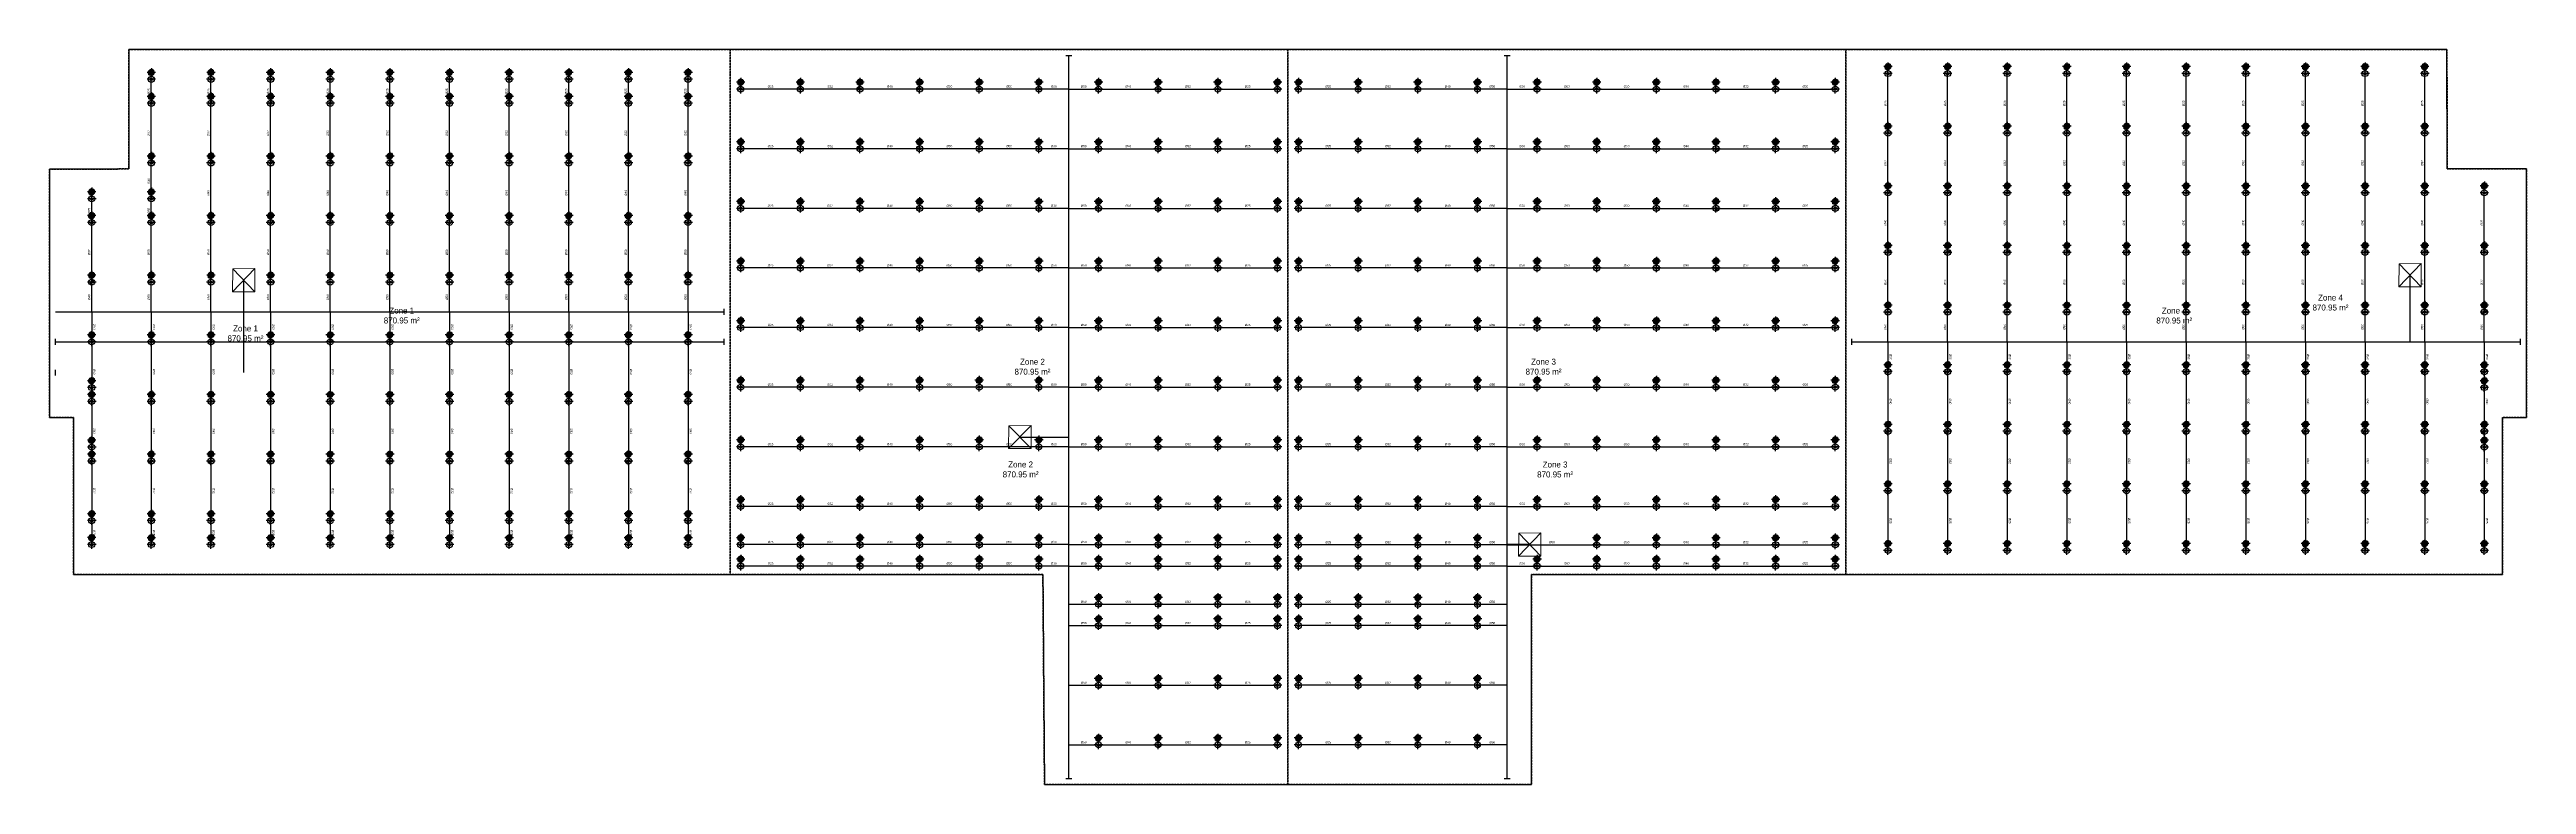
# Model space of a CAD drawing. Header units: millimetres. Extents: x 1706 to 534926, y -578380 to 27192.
# Drawn here: x 214492 to 339092, y -330616 to -293631 of the extents above; entities that cross this region are included whole.
import ezdxf

# ---------------------------------------------------------------- set-up
doc = ezdxf.new("R2010")
doc.units = ezdxf.units.MM
doc.linetypes.add('DASHDOT', pattern=[1, 0.5, -0.25, 0, -0.25])
doc.linetypes.add('DASHED', pattern=[19.05, 12.7, -6.35])
doc.layers.get('0').update_dxf_attribs({"color": 251})
for name, color, linetype in [('25∅', 1, 'DASHDOT'), ('floor boundary', 5, 'Continuous'), ('sprinkler - pipe branch', 1, 'Continuous'), ('sprinkler - pipe branch labels', 7, 'Continuous'), ('sprinkler - pipe branch markers', 8, 'Continuous'), ('sprinkler - pipe main', 1, 'Continuous'), ('sprinkler - pipe reducer', 30, 'Continuous'), ('sprinkler - sprinkler (above)', 4, 'Continuous'), ('sprinkler - zone label', 7, 'Continuous')]:
    doc.layers.add(name, color=color, linetype=linetype)
doc.layers.add('FF-PENDENT SPRINKLER', color=7, linetype='Continuous', true_color=0xcc0099)
doc.layers.add('McD-FIRE-SPRINKLER LINES', color=1, linetype='Continuous', lineweight=9)

# ---------------------------------------------------------------- blocks, each defined once
blk = doc.blocks.new('shaft')
at = {"layer": 'McD-FIRE-SPRINKLER LINES'}
blk.add_lwpolyline([(-550, 570), (-564, -585), (564, -585), (564, 584)], close=True, dxfattribs=at)
for points in [[(564, 584), (-564, -585)], [(-550, 570), (564, -585)]]:
    blk.add_lwpolyline(points, dxfattribs=at)
blk = doc.blocks.new('UPRIGHT SPRINKLER -68°C')
at = {"color": 5}
for p, q in [((-106, 3, 3), (-81, 13, 3)), ((-106, 3, 3), (-82, -7, 3)), ((-74, 76, 3), (-49, 65, 3)), ((-74, 76, 3), (-64, 51, 3)), ((3, 106, 3), (-9, 80, 3)), ((3, 106, 3), (13, 79, 3)), ((76, 74, 3), (49, 63, 3)), ((76, 74, 3), (65, 47, 3)), ((105, -3, 3), (79, 9, 3)), ((-76, -73, 3), (-66, -49, 3)), ((-76, -73, 3), (-53, -63, 3)), ((-4, -105, 3), (-13, -81, 3)), ((-4, -105, 3), (7, -81, 3)), ((72, -77, 3), (47, -66, 3)), ((72, -77, 3), (62, -51, 3)), ((105, -3, 3), (79, -13, 3))]:
    blk.add_line(p, q, dxfattribs=at)
at = {"color": 6}
for p, q in [((-1, -1, 3), (-106, 4, 3)), ((-96, 45, 3), (-78, 25, 3)), ((-96, 45, 3), (-69, 44, 3)), ((72, -77, 3), (-74, 76, 3)), ((-36, 100, 3), (-38, 72, 3)), ((-36, 100, 3), (-17, 79, 3)), ((-1, -1, 3), (3, 106, 3)), ((76, 74, 3), (-1, -1, 3)), ((43, 98, 3), (21, 77, 3)), ((43, 98, 3), (42, 68, 3)), ((99, 38, 3), (70, 39, 3)), ((99, 38, 3), (78, 18, 3)), ((-99, -35, 3), (-80, -18, 3)), ((-99, -35, 3), (-74, -36, 3)), ((-76, -73, 3), (-1, -1, 3)), ((-45, -95, 3), (-44, -70, 3)), ((-45, -95, 3), (-26, -78, 3)), ((-1, -1, 3), (-4, -105, 3)), ((-1, -1, 3), (105, -3, 3)), ((36, -98, 3), (19, -79, 3)), ((36, -98, 3), (38, -72, 3)), ((96, -43, 3), (69, -42, 3)), ((96, -43, 3), (77, -22, 3))]:
    blk.add_line(p, q, dxfattribs=at)
at = {"color": 5, "elevation": 3}
for points in [[(-1, -136), (-1, 135)], [(-137, -1), (135, -1)]]:
    blk.add_lwpolyline(points, dxfattribs=at)
at = {"color": 3}
blk.add_circle((-1, -1, 3), 59.2, dxfattribs=at)
at = {"color": 5}
for start, end in [(140.84218, 170.37136), (95.63152, 125.6992), (51.76391, 79.86848), (6.83131, 35.81464), (184.84072, 216.50121), (230.61785, 261.71385), (276.02156, 306.59449), (321.51844, 351.2266)]:
    blk.add_arc((-1, -1, 3), 81.1, start, end, dxfattribs=at)
blk = doc.blocks.new('PENDENT SPRINKLER (RG)')
at = {"linetype": 'Continuous', "extrusion": (0.000667552, -0.000166966, 1)}
h = blk.add_hatch(color=5, dxfattribs=at)
h.dxf.hatch_style = 1
edge = h.paths.add_edge_path()
edge.add_arc((0, 0), 56.7, 44.56198, 404.56198, ccw=False)
at = {"layer": '25∅', "linetype": 'Continuous', "extrusion": (0.000667552, -0.000166966, 1)}
h = blk.add_hatch(color=5, dxfattribs=at)
h.dxf.hatch_style = 1
edge = h.paths.add_edge_path()
edge.add_arc((0, 0), 56.7, 44.56198, 404.56198, ccw=False)
at = {"color": 222, "linetype": 'Continuous', "true_color": 0xcc0099, "extrusion": (0.000667073, -0.000166479, 1)}
for points in [[(0, -217), (0, 217)], [(-217, 0), (217, 0)]]:
    blk.add_lwpolyline(points, dxfattribs=at)
at = {"color": 222, "linetype": 'Continuous', "true_color": 0xcc0099, "extrusion": (0.000667552, -0.000166966, 1)}
blk.add_circle((0, 0), 150, dxfattribs=at)
at = {"color": 5, "linetype": 'Continuous', "extrusion": (0.000667552, -0.000166966, 1)}
blk.add_circle((0, 0), 56.7, dxfattribs=at)
at = {"layer": '25∅', "color": 5, "linetype": 'Continuous', "extrusion": (0.000667552, -0.000166966, 1)}
blk.add_circle((0, 0), 56.7, dxfattribs=at)
at = {"layer": 'FF-PENDENT SPRINKLER', "extrusion": (1.02436e-19, 0, -1), "xscale": 1.588226225829954, "yscale": 1.588226225829954, "zscale": 1.588226225829954}
blk.add_blockref('UPRIGHT SPRINKLER -68°C', (-346, 1, -4), dxfattribs=at)
blk = doc.blocks.new('reducer')
at = {"layer": 'McD-FIRE-SPRINKLER LINES'}
blk.add_lwpolyline([(16, 55), (33, 55), (48, 0), (0, 0)], close=True, dxfattribs=at)

msp = doc.modelspace()

# ---------------------------------------------------------------- linework, layer by layer
at = {"layer": 'floor boundary'}
msp.add_lwpolyline([(218479.997, -293630.746), (218479.997, -299642.747), (214491.998, -299646.032), (214491.998, -312142.747), (215691.997, -312142.747), (215691.997, -320042.746), (264462.784, -320045.747), (264541.957, -330615.509), (289041.997, -330615.509), (289041.997, -320054.747), (337892.001, -320042.746), (337892.001, -312142.747), (339091.998, -312142.747), (339091.998, -299642.747), (335103.997, -299642.747), (335091.997, -293630.746)], close=True, dxfattribs=at)
at = {"layer": 'floor boundary', "linetype": 'DASHED'}
for points in [[(214491.998, -299646.032), (214491.998, -312142.747), (215691.997, -312142.747), (215691.997, -320042.746), (248733.2, -320044.779), (248733.2, -293630.746), (218479.997, -293630.746), (218479.997, -299642.747)], [(248733.2, -293630.746), (248733.2, -320044.779), (215691.997, -320042.746), (215691.997, -312142.747), (214491.998, -312142.747), (214491.998, -299646.032), (218479.997, -299642.747), (218479.997, -293630.746)], [(264462.784, -320045.747), (264541.957, -330615.509), (276788.909, -330615.509), (276788.909, -293630.746), (248733.2, -293630.746), (248733.2, -320044.779)], [(276788.909, -293630.746), (276788.909, -330615.509), (264541.957, -330615.509), (264462.784, -320045.747), (248733.2, -320044.779), (248733.2, -293630.746)], [(289041.997, -330615.509), (289041.997, -320054.747), (304853.485, -320050.862), (304853.485, -293630.746), (276788.909, -293630.746), (276788.909, -330615.509)], [(304853.485, -293630.746), (304853.485, -320050.862), (289041.997, -320054.747), (289041.997, -330615.509), (276788.909, -330615.509), (276788.909, -293630.746)], [(337892.001, -320042.746), (337892.001, -312142.747), (339091.998, -312142.747), (339091.998, -299642.747), (335103.997, -299642.747), (335091.997, -293630.746), (304853.485, -293630.746), (304853.485, -320050.862)], [(304853.485, -320050.862), (304853.485, -293630.746), (335091.997, -293630.746), (335103.997, -299642.747), (339091.998, -299642.747), (339091.998, -312142.747), (337892.001, -312142.747), (337892.001, -320042.746)]]:
    msp.add_lwpolyline(points, close=True, dxfattribs=at)
at = {"layer": 'McD-FIRE-SPRINKLER LINES'}
msp.add_lwpolyline([(218479.997, -293630.746), (218479.997, -299642.747), (214491.998, -299646.032), (214491.998, -312142.747), (215691.997, -312142.747), (215691.997, -320042.746), (264462.784, -320045.747), (264541.957, -330615.509), (289041.997, -330615.509), (289041.997, -320054.747), (337892.001, -320042.746), (337892.001, -312142.747), (339091.998, -312142.747), (339091.998, -299642.747), (335103.997, -299642.747), (335091.997, -293630.746)], close=True, dxfattribs=at)
at = {"layer": 'sprinkler - pipe branch'}
for points in [[(219612.599, -296337.762), (219612.599, -295130.746)], [(222612.599, -296337.762), (222612.599, -295130.746)], [(225612.599, -296337.762), (225612.599, -295130.746)], [(228612.599, -296337.762), (228612.599, -295130.746)], [(231612.599, -296337.762), (231612.599, -295130.746)], [(234612.599, -296337.762), (234612.599, -295130.746)], [(237612.599, -296337.762), (237612.599, -295130.746)], [(240612.599, -296337.762), (240612.599, -295130.746)], [(243612.599, -296337.762), (243612.599, -295130.746)], [(246612.599, -296337.762), (246612.599, -295130.746)], [(306972.742, -297840.804), (306972.742, -294840.804)], [(309972.742, -297840.804), (309972.742, -294840.804)], [(312972.742, -297840.804), (312972.742, -294840.804)], [(315972.742, -297840.804), (315972.742, -294840.804)], [(318972.742, -297840.804), (318972.742, -294840.804)], [(321972.742, -297840.804), (321972.742, -294840.804)], [(324972.742, -297840.804), (324972.742, -294840.804)], [(327972.742, -297840.804), (327972.742, -294840.804)], [(330972.742, -297840.804), (330972.742, -294840.804)], [(333972.742, -297840.804), (333972.742, -294840.804)], [(219612.599, -299337.762), (219612.599, -296337.762)], [(222612.599, -299337.762), (222612.599, -296337.762)], [(225612.599, -299337.762), (225612.599, -296337.762)], [(228612.599, -299337.762), (228612.599, -296337.762)], [(231612.599, -299337.762), (231612.599, -296337.762)], [(234612.599, -299337.762), (234612.599, -296337.762)], [(237612.599, -299337.762), (237612.599, -296337.762)], [(240612.599, -299337.762), (240612.599, -296337.762)], [(243612.599, -299337.762), (243612.599, -296337.762)], [(246612.599, -299337.762), (246612.599, -296337.762)], [(252261.054, -295623.128), (249261.054, -295623.128)], [(255261.054, -295623.128), (252261.054, -295623.128)], [(258261.054, -295623.128), (255261.054, -295623.128)], [(261261.054, -295623.128), (258261.054, -295623.128)], [(264261.054, -295623.128), (261261.054, -295623.128)], [(265761.054, -295623.128), (264261.054, -295623.128)], [(265761.054, -295623.128), (267261.054, -295623.128)], [(267261.054, -295623.128), (270261.054, -295623.128)], [(270261.054, -295623.128), (273261.054, -295623.128)], [(273261.054, -295623.128), (276261.054, -295623.128)], [(280321.197, -295623.128), (277321.197, -295623.128)], [(283321.197, -295623.128), (280321.197, -295623.128)], [(286321.197, -295623.128), (283321.197, -295623.128)], [(287821.197, -295623.128), (286321.197, -295623.128)], [(287821.197, -295623.128), (289321.197, -295623.128)], [(289321.197, -295623.128), (292321.197, -295623.128)], [(292321.197, -295623.128), (295321.197, -295623.128)], [(295321.197, -295623.128), (298321.197, -295623.128)], [(298321.197, -295623.128), (301321.197, -295623.128)], [(301321.197, -295623.128), (304321.197, -295623.128)], [(252261.054, -298623.128), (249261.054, -298623.128)], [(255261.054, -298623.128), (252261.054, -298623.128)], [(258261.054, -298623.128), (255261.054, -298623.128)], [(261261.054, -298623.128), (258261.054, -298623.128)], [(264261.054, -298623.128), (261261.054, -298623.128)], [(265761.054, -298623.128), (264261.054, -298623.128)], [(265761.054, -298623.128), (267261.054, -298623.128)], [(267261.054, -298623.128), (270261.054, -298623.128)], [(270261.054, -298623.128), (273261.054, -298623.128)], [(273261.054, -298623.128), (276261.054, -298623.128)], [(280321.197, -298623.128), (277321.197, -298623.128)], [(283321.197, -298623.128), (280321.197, -298623.128)], [(286321.197, -298623.128), (283321.197, -298623.128)], [(287821.197, -298623.128), (286321.197, -298623.128)], [(287821.197, -298623.128), (289321.197, -298623.128)], [(289321.197, -298623.128), (292321.197, -298623.128)], [(292321.197, -298623.128), (295321.197, -298623.128)], [(295321.197, -298623.128), (298321.197, -298623.128)], [(298321.197, -298623.128), (301321.197, -298623.128)], [(301321.197, -298623.128), (304321.197, -298623.128)], [(306972.742, -300840.804), (306972.742, -297840.804)], [(309972.742, -300840.804), (309972.742, -297840.804)], [(312972.742, -300840.804), (312972.742, -297840.804)], [(315972.742, -300840.804), (315972.742, -297840.804)], [(318972.742, -300840.804), (318972.742, -297840.804)], [(321972.742, -300840.804), (321972.742, -297840.804)], [(324972.742, -300840.804), (324972.742, -297840.804)], [(327972.742, -300840.804), (327972.742, -297840.804)], [(330972.742, -300840.804), (330972.742, -297840.804)], [(333972.742, -300840.804), (333972.742, -297840.804)], [(219612.599, -301141.814), (219612.599, -299337.762)], [(222612.599, -302337.762), (222612.599, -299337.762)], [(225612.599, -302337.762), (225612.599, -299337.762)], [(228612.599, -302337.762), (228612.599, -299337.762)], [(231612.599, -302337.762), (231612.599, -299337.762)], [(234612.599, -302337.762), (234612.599, -299337.762)], [(237612.599, -302337.762), (237612.599, -299337.762)], [(240612.599, -302337.762), (240612.599, -299337.762)], [(243612.599, -302337.762), (243612.599, -299337.762)], [(246612.599, -302337.762), (246612.599, -299337.762)], [(216612.599, -302337.762), (216612.599, -301144.285)], [(219612.599, -302337.762), (219612.599, -301141.814)], [(306972.742, -303840.804), (306972.742, -300840.804)], [(309972.742, -303840.804), (309972.742, -300840.804)], [(312972.742, -303840.804), (312972.742, -300840.804)], [(315972.742, -303840.804), (315972.742, -300840.804)], [(318972.742, -303840.804), (318972.742, -300840.804)], [(321972.742, -303840.804), (321972.742, -300840.804)], [(324972.742, -303840.804), (324972.742, -300840.804)], [(327972.742, -303840.804), (327972.742, -300840.804)], [(330972.742, -303840.804), (330972.742, -300840.804)], [(333972.742, -303840.804), (333972.742, -300840.804)], [(336972.742, -303840.804), (336972.742, -300840.804)], [(216612.599, -305337.762), (216612.599, -302337.762)], [(219612.599, -305337.762), (219612.599, -302337.762)], [(222612.599, -305337.762), (222612.599, -302337.762)], [(225612.599, -305337.762), (225612.599, -302337.762)], [(228612.599, -305337.762), (228612.599, -302337.762)], [(231612.599, -305337.762), (231612.599, -302337.762)], [(234612.599, -305337.762), (234612.599, -302337.762)], [(237612.599, -305337.762), (237612.599, -302337.762)], [(240612.599, -305337.762), (240612.599, -302337.762)], [(243612.599, -305337.762), (243612.599, -302337.762)], [(246612.599, -305337.762), (246612.599, -302337.762)], [(252261.054, -301623.128), (249261.054, -301623.128)], [(255261.054, -301623.128), (252261.054, -301623.128)], [(258261.054, -301623.128), (255261.054, -301623.128)], [(261261.054, -301623.128), (258261.054, -301623.128)], [(264261.054, -301623.128), (261261.054, -301623.128)], [(265761.054, -301623.128), (264261.054, -301623.128)], [(265761.054, -301623.128), (267261.054, -301623.128)], [(267261.054, -301623.128), (270261.054, -301623.128)], [(270261.054, -301623.128), (273261.054, -301623.128)], [(273261.054, -301623.128), (276261.054, -301623.128)], [(280321.197, -301623.128), (277321.197, -301623.128)], [(283321.197, -301623.128), (280321.197, -301623.128)], [(286321.197, -301623.128), (283321.197, -301623.128)], [(287821.197, -301623.128), (286321.197, -301623.128)], [(287821.197, -301623.128), (289321.197, -301623.128)], [(289321.197, -301623.128), (292321.197, -301623.128)], [(292321.197, -301623.128), (295321.197, -301623.128)], [(295321.197, -301623.128), (298321.197, -301623.128)], [(298321.197, -301623.128), (301321.197, -301623.128)], [(301321.197, -301623.128), (304321.197, -301623.128)], [(306972.742, -306840.804), (306972.742, -303840.804)], [(309972.742, -306840.804), (309972.742, -303840.804)], [(312972.742, -306840.804), (312972.742, -303840.804)], [(315972.742, -306840.804), (315972.742, -303840.804)], [(318972.742, -306840.804), (318972.742, -303840.804)], [(321972.742, -306840.804), (321972.742, -303840.804)], [(324972.742, -306840.804), (324972.742, -303840.804)], [(327972.742, -306840.804), (327972.742, -303840.804)], [(330972.742, -306840.804), (330972.742, -303840.804)], [(333972.742, -306840.804), (333972.742, -303840.804)], [(336972.742, -306840.804), (336972.742, -303840.804)], [(252261.054, -304623.128), (249261.054, -304623.128)], [(255261.054, -304623.128), (252261.054, -304623.128)], [(258261.054, -304623.128), (255261.054, -304623.128)], [(261261.054, -304623.128), (258261.054, -304623.128)], [(264261.054, -304623.128), (261261.054, -304623.128)], [(265761.054, -304623.128), (264261.054, -304623.128)], [(265761.054, -304623.128), (267261.054, -304623.128)], [(267261.054, -304623.128), (270261.054, -304623.128)], [(270261.054, -304623.128), (273261.054, -304623.128)], [(273261.054, -304623.128), (276261.054, -304623.128)], [(280321.197, -304623.128), (277321.197, -304623.128)], [(283321.197, -304623.128), (280321.197, -304623.128)], [(286321.197, -304623.128), (283321.197, -304623.128)], [(287821.197, -304623.128), (286321.197, -304623.128)], [(287821.197, -304623.128), (289321.197, -304623.128)], [(289321.197, -304623.128), (292321.197, -304623.128)], [(292321.197, -304623.128), (295321.197, -304623.128)], [(295321.197, -304623.128), (298321.197, -304623.128)], [(298321.197, -304623.128), (301321.197, -304623.128)], [(301321.197, -304623.128), (304321.197, -304623.128)], [(216612.599, -306837.762), (216612.599, -305337.762)], [(219612.599, -306837.762), (219612.599, -305337.762)], [(222612.599, -306837.762), (222612.599, -305337.762)], [(225612.599, -306837.762), (225612.599, -305337.762)], [(228612.599, -306837.762), (228612.599, -305337.762)], [(231612.599, -306837.762), (231612.599, -305337.762)], [(234612.599, -306837.762), (234612.599, -305337.762)], [(237612.599, -306837.762), (237612.599, -305337.762)], [(240612.599, -306837.762), (240612.599, -305337.762)], [(243612.599, -306837.762), (243612.599, -305337.762)], [(246612.599, -306837.762), (246612.599, -305337.762)], [(216612.599, -306837.762), (216612.599, -308337.762)], [(219612.599, -306837.762), (219612.599, -308337.762)], [(222612.599, -306837.762), (222612.599, -308337.762)], [(225612.599, -306837.762), (225612.599, -308337.762)], [(228612.599, -306837.762), (228612.599, -308337.762)], [(231612.599, -306837.762), (231612.599, -308337.762)], [(234612.599, -306837.762), (234612.599, -308337.762)], [(237612.599, -306837.762), (237612.599, -308337.762)], [(240612.599, -306837.762), (240612.599, -308337.762)], [(243612.599, -306837.762), (243612.599, -308337.762)], [(246612.599, -306837.762), (246612.599, -308337.762)], [(252261.054, -307623.128), (249261.054, -307623.128)], [(255261.054, -307623.128), (252261.054, -307623.128)], [(258261.054, -307623.128), (255261.054, -307623.128)], [(261261.054, -307623.128), (258261.054, -307623.128)], [(264261.054, -307623.128), (261261.054, -307623.128)], [(265761.054, -307623.128), (264261.054, -307623.128)], [(265761.054, -307623.128), (267261.054, -307623.128)], [(267261.054, -307623.128), (270261.054, -307623.128)], [(270261.054, -307623.128), (273261.054, -307623.128)], [(273261.054, -307623.128), (276261.054, -307623.128)], [(280321.197, -307623.128), (277321.197, -307623.128)], [(283321.197, -307623.128), (280321.197, -307623.128)], [(286321.197, -307623.128), (283321.197, -307623.128)], [(287821.197, -307623.128), (286321.197, -307623.128)], [(287821.197, -307623.128), (289321.197, -307623.128)], [(289321.197, -307623.128), (292321.197, -307623.128)], [(292321.197, -307623.128), (295321.197, -307623.128)], [(295321.197, -307623.128), (298321.197, -307623.128)], [(298321.197, -307623.128), (301321.197, -307623.128)], [(301321.197, -307623.128), (304321.197, -307623.128)], [(306972.742, -308340.804), (306972.742, -306840.804)], [(309972.742, -308340.804), (309972.742, -306840.804)], [(312972.742, -308340.804), (312972.742, -306840.804)], [(315972.742, -308340.804), (315972.742, -306840.804)], [(318972.742, -308340.804), (318972.742, -306840.804)], [(321972.742, -308340.804), (321972.742, -306840.804)], [(324972.742, -308340.804), (324972.742, -306840.804)], [(327972.742, -308340.804), (327972.742, -306840.804)], [(330972.742, -308340.804), (330972.742, -306840.804)], [(333972.742, -308340.804), (333972.742, -306840.804)], [(336972.742, -308340.804), (336972.742, -306840.804)], [(216612.599, -308337.762), (216612.599, -311337.762)], [(219612.599, -308337.762), (219612.599, -311337.762)], [(222612.599, -308337.762), (222612.599, -311337.762)], [(225612.599, -308337.762), (225612.599, -311337.762)], [(228612.599, -308337.762), (228612.599, -311337.762)], [(231612.599, -308337.762), (231612.599, -311337.762)], [(234612.599, -308337.762), (234612.599, -311337.762)], [(237612.599, -308337.762), (237612.599, -311337.762)], [(240612.599, -308337.762), (240612.599, -311337.762)], [(243612.599, -308337.762), (243612.599, -311337.762)], [(246612.599, -308337.762), (246612.599, -311337.762)], [(306972.742, -308340.804), (306972.742, -309840.804)], [(309972.742, -308340.804), (309972.742, -309840.804)], [(312972.742, -308340.804), (312972.742, -309840.804)], [(315972.742, -308340.804), (315972.742, -309840.804)], [(318972.742, -308340.804), (318972.742, -309840.804)], [(321972.742, -308340.804), (321972.742, -309840.804)], [(324972.742, -308340.804), (324972.742, -309840.804)], [(327972.742, -308340.804), (327972.742, -309840.804)], [(330972.742, -308340.804), (330972.742, -309840.804)], [(333972.742, -308340.804), (333972.742, -309840.804)], [(336972.742, -308340.804), (336972.742, -309840.804)], [(306972.742, -309840.804), (306972.742, -312840.804)], [(309972.742, -309840.804), (309972.742, -312840.804)], [(312972.742, -309840.804), (312972.742, -312840.804)], [(315972.742, -309840.804), (315972.742, -312840.804)], [(318972.742, -309840.804), (318972.742, -312840.804)], [(321972.742, -309840.804), (321972.742, -312840.804)], [(324972.742, -309840.804), (324972.742, -312840.804)], [(327972.742, -309840.804), (327972.742, -312840.804)], [(330972.742, -309840.804), (330972.742, -312840.804)], [(333972.742, -309840.804), (333972.742, -312840.804)], [(336972.742, -309840.804), (336972.742, -312840.804)], [(216612.599, -311337.762), (216612.599, -314337.762)], [(219612.599, -311337.762), (219612.599, -314337.762)], [(222612.599, -311337.762), (222612.599, -314337.762)], [(225612.599, -311337.762), (225612.599, -314337.762)], [(228612.599, -311337.762), (228612.599, -314337.762)], [(231612.599, -311337.762), (231612.599, -314337.762)], [(234612.599, -311337.762), (234612.599, -314337.762)], [(237612.599, -311337.762), (237612.599, -314337.762)], [(240612.599, -311337.762), (240612.599, -314337.762)], [(243612.599, -311337.762), (243612.599, -314337.762)], [(246612.599, -311337.762), (246612.599, -314337.762)], [(252261.054, -310623.128), (249261.054, -310623.128)], [(255261.054, -310623.128), (252261.054, -310623.128)], [(258261.054, -310623.128), (255261.054, -310623.128)], [(261261.054, -310623.128), (258261.054, -310623.128)], [(264261.054, -310623.128), (261261.054, -310623.128)], [(265761.054, -310623.128), (264261.054, -310623.128)], [(265761.054, -310623.128), (267261.054, -310623.128)], [(267261.054, -310623.128), (270261.054, -310623.128)], [(270261.054, -310623.128), (273261.054, -310623.128)], [(273261.054, -310623.128), (276261.054, -310623.128)], [(280321.197, -310623.128), (277321.197, -310623.128)], [(283321.197, -310623.128), (280321.197, -310623.128)], [(286321.197, -310623.128), (283321.197, -310623.128)], [(287821.197, -310623.128), (286321.197, -310623.128)], [(287821.197, -310623.128), (289321.197, -310623.128)], [(289321.197, -310623.128), (292321.197, -310623.128)], [(292321.197, -310623.128), (295321.197, -310623.128)], [(295321.197, -310623.128), (298321.197, -310623.128)], [(298321.197, -310623.128), (301321.197, -310623.128)], [(301321.197, -310623.128), (304321.197, -310623.128)], [(252261.054, -313623.128), (249261.054, -313623.128)], [(255261.054, -313623.128), (252261.054, -313623.128)], [(258261.054, -313623.128), (255261.054, -313623.128)], [(261261.054, -313623.128), (258261.054, -313623.128)], [(264261.054, -313623.128), (261261.054, -313623.128)], [(265761.054, -313623.128), (264261.054, -313623.128)], [(265761.054, -313623.128), (267261.054, -313623.128)], [(267261.054, -313623.128), (270261.054, -313623.128)], [(270261.054, -313623.128), (273261.054, -313623.128)], [(273261.054, -313623.128), (276261.054, -313623.128)], [(280321.197, -313623.128), (277321.197, -313623.128)], [(283321.197, -313623.128), (280321.197, -313623.128)], [(286321.197, -313623.128), (283321.197, -313623.128)], [(287821.197, -313623.128), (286321.197, -313623.128)], [(287821.197, -313623.128), (289321.197, -313623.128)], [(289321.197, -313623.128), (292321.197, -313623.128)], [(292321.197, -313623.128), (295321.197, -313623.128)], [(295321.197, -313623.128), (298321.197, -313623.128)], [(298321.197, -313623.128), (301321.197, -313623.128)], [(301321.197, -313623.128), (304321.197, -313623.128)], [(306972.742, -312840.804), (306972.742, -315840.804)], [(309972.742, -312840.804), (309972.742, -315840.804)], [(312972.742, -312840.804), (312972.742, -315840.804)], [(315972.742, -312840.804), (315972.742, -315840.804)], [(318972.742, -312840.804), (318972.742, -315840.804)], [(321972.742, -312840.804), (321972.742, -315840.804)], [(324972.742, -312840.804), (324972.742, -315840.804)], [(327972.742, -312840.804), (327972.742, -315840.804)], [(330972.742, -312840.804), (330972.742, -315840.804)], [(333972.742, -312840.804), (333972.742, -315840.804)], [(336972.742, -312840.804), (336972.742, -315840.804)], [(216612.599, -314337.762), (216612.599, -317337.762)], [(219612.599, -314337.762), (219612.599, -317337.762)], [(222612.599, -314337.762), (222612.599, -317337.762)], [(225612.599, -314337.762), (225612.599, -317337.762)], [(228612.599, -314337.762), (228612.599, -317337.762)], [(231612.599, -314337.762), (231612.599, -317337.762)], [(234612.599, -314337.762), (234612.599, -317337.762)], [(237612.599, -314337.762), (237612.599, -317337.762)], [(240612.599, -314337.762), (240612.599, -317337.762)], [(243612.599, -314337.762), (243612.599, -317337.762)], [(246612.599, -314337.762), (246612.599, -317337.762)], [(306972.742, -315840.804), (306972.742, -318840.804)], [(309972.742, -315840.804), (309972.742, -318840.804)], [(312972.742, -315840.804), (312972.742, -318840.804)], [(315972.742, -315840.804), (315972.742, -318840.804)], [(318972.742, -315840.804), (318972.742, -318840.804)], [(321972.742, -315840.804), (321972.742, -318840.804)], [(324972.742, -315840.804), (324972.742, -318840.804)], [(327972.742, -315840.804), (327972.742, -318840.804)], [(330972.742, -315840.804), (330972.742, -318840.804)], [(333972.742, -315840.804), (333972.742, -318840.804)], [(336972.742, -315840.804), (336972.742, -318840.804)], [(216612.599, -317337.762), (216612.599, -318542.802)], [(219612.599, -317337.762), (219612.599, -318542.987)], [(222612.599, -317337.762), (222612.599, -318543.172)], [(225612.599, -317337.762), (225612.599, -318543.356)], [(228612.599, -317337.762), (228612.599, -318543.541)], [(231612.599, -317337.762), (231612.599, -318543.725)], [(234612.599, -317337.762), (234612.599, -318543.91)], [(237612.599, -317337.762), (237612.599, -318544.095)], [(240612.599, -317337.762), (240612.599, -318544.279)], [(243612.599, -317337.762), (243612.599, -318544.464)], [(246612.599, -317337.762), (246612.599, -318544.648)], [(252261.054, -316623.128), (249261.054, -316623.128)], [(255261.054, -316623.128), (252261.054, -316623.128)], [(258261.054, -316623.128), (255261.054, -316623.128)], [(261261.054, -316623.128), (258261.054, -316623.128)], [(264261.054, -316623.128), (261261.054, -316623.128)], [(265761.054, -316623.128), (264261.054, -316623.128)], [(265761.054, -316623.128), (267261.054, -316623.128)], [(267261.054, -316623.128), (270261.054, -316623.128)], [(270261.054, -316623.128), (273261.054, -316623.128)], [(273261.054, -316623.128), (276261.054, -316623.128)], [(280321.197, -316623.128), (277321.197, -316623.128)], [(283321.197, -316623.128), (280321.197, -316623.128)], [(286321.197, -316623.128), (283321.197, -316623.128)], [(287821.197, -316623.128), (286321.197, -316623.128)], [(287821.197, -316623.128), (289321.197, -316623.128)], [(289321.197, -316623.128), (292321.197, -316623.128)], [(292321.197, -316623.128), (295321.197, -316623.128)], [(295321.197, -316623.128), (298321.197, -316623.128)], [(298321.197, -316623.128), (301321.197, -316623.128)], [(301321.197, -316623.128), (304321.197, -316623.128)], [(252261.054, -318544.996), (249261.054, -318544.811)], [(255261.054, -318545.181), (252261.054, -318544.996)], [(258261.054, -318545.365), (255261.054, -318545.181)], [(261261.054, -318545.55), (258261.054, -318545.365)], [(264261.054, -318545.734), (261261.054, -318545.55)], [(265761.054, -318545.734), (264261.054, -318545.734)], [(265761.054, -318545.919), (267261.054, -318545.919)], [(267261.054, -318545.919), (270261.054, -318546.104)], [(270261.054, -318546.104), (273261.054, -318546.288)], [(273261.054, -318546.288), (276261.054, -318546.473)], [(280321.197, -318556.889), (277321.197, -318557.626)], [(283321.197, -318556.152), (280321.197, -318556.889)], [(286321.197, -318555.415), (283321.197, -318556.152)], [(287821.197, -318555.415), (286321.197, -318555.415)], [(287821.197, -318553.941), (292321.197, -318553.941)], [(292321.197, -318553.941), (295321.197, -318553.204)], [(295321.197, -318553.204), (298321.197, -318552.467)], [(298321.197, -318552.467), (301321.197, -318551.73)], [(301321.197, -318551.73), (304321.197, -318550.993)], [(252261.054, -319623.128), (249261.054, -319623.128)], [(255261.054, -319623.128), (252261.054, -319623.128)], [(258261.054, -319623.128), (255261.054, -319623.128)], [(261261.054, -319623.128), (258261.054, -319623.128)], [(264261.054, -319623.128), (261261.054, -319623.128)], [(265761.054, -319623.128), (264261.054, -319623.128)], [(265761.054, -319623.128), (267261.054, -319623.128)], [(267261.054, -319623.128), (270261.054, -319623.128)], [(270261.054, -319623.128), (273261.054, -319623.128)], [(273261.054, -319623.128), (276261.054, -319623.128)], [(280321.197, -319623.128), (277321.197, -319623.128)], [(283321.197, -319623.128), (280321.197, -319623.128)], [(286321.197, -319623.128), (283321.197, -319623.128)], [(287821.197, -319623.128), (286321.197, -319623.128)], [(287821.197, -319623.128), (289321.197, -319623.128)], [(289321.197, -319623.128), (292321.197, -319623.128)], [(292321.197, -319623.128), (295321.197, -319623.128)], [(295321.197, -319623.128), (298321.197, -319623.128)], [(298321.197, -319623.128), (301321.197, -319623.128)], [(301321.197, -319623.128), (304321.197, -319623.128)], [(265761.054, -321545.919), (267261.054, -321545.919)], [(265761.054, -322623.128), (267261.054, -322623.128)], [(267261.054, -321545.919), (270261.054, -321546.104)], [(267261.054, -322623.128), (270261.054, -322623.128)], [(270261.054, -321546.104), (273261.054, -321546.288)], [(270261.054, -322623.128), (273261.054, -322623.128)], [(273261.054, -321546.288), (276261.054, -321546.473)], [(273261.054, -322623.128), (276261.054, -322623.128)], [(280321.197, -321556.889), (277321.197, -321557.626)], [(280321.197, -322623.128), (277321.197, -322623.128)], [(283321.197, -321556.152), (280321.197, -321556.889)], [(283321.197, -322623.128), (280321.197, -322623.128)], [(286321.197, -321555.415), (283321.197, -321556.152)], [(286321.197, -322623.128), (283321.197, -322623.128)], [(287821.197, -321555.415), (286321.197, -321555.415)], [(287821.197, -322623.128), (286321.197, -322623.128)], [(265761.054, -325623.128), (267261.054, -325623.128)], [(267261.054, -325623.128), (270261.054, -325623.128)], [(270261.054, -325623.128), (273261.054, -325623.128)], [(273261.054, -325623.128), (276261.054, -325623.128)], [(280321.197, -325623.128), (277321.197, -325623.128)], [(283321.197, -325623.128), (280321.197, -325623.128)], [(286321.197, -325623.128), (283321.197, -325623.128)], [(287821.197, -325623.128), (286321.197, -325623.128)], [(265761.054, -328623.128), (267261.054, -328623.128)], [(267261.054, -328623.128), (270261.054, -328623.128)], [(270261.054, -328623.128), (273261.054, -328623.128)], [(273261.054, -328623.128), (276261.054, -328623.128)], [(280321.197, -328623.128), (277321.197, -328623.128)], [(283321.197, -328623.128), (280321.197, -328623.128)], [(286321.197, -328623.128), (283321.197, -328623.128)], [(287821.197, -328623.128), (286321.197, -328623.128)]]:
    msp.add_lwpolyline(points, dxfattribs=at)
at = {"layer": 'sprinkler - pipe branch markers'}
for p, q in [((219512.599, -295130.746), (219712.599, -295130.746)), ((222512.599, -295130.746), (222712.599, -295130.746)), ((225512.599, -295130.746), (225712.599, -295130.746)), ((228512.599, -295130.746), (228712.599, -295130.746)), ((231512.599, -295130.746), (231712.599, -295130.746)), ((234512.599, -295130.746), (234712.599, -295130.746)), ((237512.599, -295130.746), (237712.599, -295130.746)), ((240512.599, -295130.746), (240712.599, -295130.746)), ((243512.599, -295130.746), (243712.599, -295130.746)), ((246512.599, -295130.746), (246712.599, -295130.746)), ((306872.742, -294840.804), (307072.742, -294840.804)), ((309872.742, -294840.804), (310072.742, -294840.804)), ((312872.742, -294840.804), (313072.742, -294840.804)), ((315872.742, -294840.804), (316072.742, -294840.804)), ((318872.742, -294840.804), (319072.742, -294840.804)), ((321872.742, -294840.804), (322072.742, -294840.804)), ((324872.742, -294840.804), (325072.742, -294840.804)), ((327872.742, -294840.804), (328072.742, -294840.804)), ((330872.742, -294840.804), (331072.742, -294840.804)), ((333872.742, -294840.804), (334072.742, -294840.804)), ((219512.599, -296337.762), (219712.599, -296337.762)), ((222512.599, -296337.762), (222712.599, -296337.762)), ((225512.599, -296337.762), (225712.599, -296337.762)), ((228512.599, -296337.762), (228712.599, -296337.762)), ((231512.599, -296337.762), (231712.599, -296337.762)), ((234512.599, -296337.762), (234712.599, -296337.762)), ((237512.599, -296337.762), (237712.599, -296337.762)), ((240512.599, -296337.762), (240712.599, -296337.762)), ((243512.599, -296337.762), (243712.599, -296337.762)), ((246512.599, -296337.762), (246712.599, -296337.762)), ((249161.054, -295623.128), (249361.054, -295623.128)), ((252161.054, -295623.128), (252361.054, -295623.128)), ((255161.054, -295623.128), (255361.054, -295623.128)), ((258161.054, -295623.128), (258361.054, -295623.128)), ((261161.054, -295623.128), (261361.054, -295623.128)), ((264161.054, -295623.128), (264361.054, -295623.128)), ((267161.054, -295623.128), (267361.054, -295623.128)), ((270161.054, -295623.128), (270361.054, -295623.128)), ((273161.054, -295623.128), (273361.054, -295623.128)), ((276161.054, -295623.128), (276361.054, -295623.128)), ((277221.197, -295623.128), (277421.197, -295623.128)), ((280221.197, -295623.128), (280421.197, -295623.128)), ((283221.197, -295623.128), (283421.197, -295623.128)), ((286221.197, -295623.128), (286421.197, -295623.128)), ((289221.197, -295623.128), (289421.197, -295623.128)), ((292221.197, -295623.128), (292421.197, -295623.128)), ((295221.197, -295623.128), (295421.197, -295623.128)), ((298221.197, -295623.128), (298421.197, -295623.128)), ((301221.197, -295623.128), (301421.197, -295623.128)), ((304221.197, -295623.128), (304421.197, -295623.128)), ((249161.054, -298623.128), (249361.054, -298623.128)), ((252161.054, -298623.128), (252361.054, -298623.128)), ((255161.054, -298623.128), (255361.054, -298623.128)), ((258161.054, -298623.128), (258361.054, -298623.128)), ((261161.054, -298623.128), (261361.054, -298623.128)), ((264161.054, -298623.128), (264361.054, -298623.128)), ((267161.054, -298623.128), (267361.054, -298623.128)), ((270161.054, -298623.128), (270361.054, -298623.128)), ((273161.054, -298623.128), (273361.054, -298623.128)), ((276161.054, -298623.128), (276361.054, -298623.128)), ((277221.197, -298623.128), (277421.197, -298623.128)), ((280221.197, -298623.128), (280421.197, -298623.128)), ((283221.197, -298623.128), (283421.197, -298623.128)), ((286221.197, -298623.128), (286421.197, -298623.128)), ((289221.197, -298623.128), (289421.197, -298623.128)), ((292221.197, -298623.128), (292421.197, -298623.128)), ((295221.197, -298623.128), (295421.197, -298623.128)), ((298221.197, -298623.128), (298421.197, -298623.128)), ((301221.197, -298623.128), (301421.197, -298623.128)), ((304221.197, -298623.128), (304421.197, -298623.128)), ((306872.742, -297840.804), (307072.742, -297840.804)), ((309872.742, -297840.804), (310072.742, -297840.804)), ((312872.742, -297840.804), (313072.742, -297840.804)), ((315872.742, -297840.804), (316072.742, -297840.804)), ((318872.742, -297840.804), (319072.742, -297840.804)), ((321872.742, -297840.804), (322072.742, -297840.804)), ((324872.742, -297840.804), (325072.742, -297840.804)), ((327872.742, -297840.804), (328072.742, -297840.804)), ((330872.742, -297840.804), (331072.742, -297840.804)), ((333872.742, -297840.804), (334072.742, -297840.804)), ((219512.599, -299337.762), (219712.599, -299337.762)), ((222512.599, -299337.762), (222712.599, -299337.762)), ((225512.599, -299337.762), (225712.599, -299337.762)), ((228512.599, -299337.762), (228712.599, -299337.762)), ((231512.599, -299337.762), (231712.599, -299337.762)), ((234512.599, -299337.762), (234712.599, -299337.762)), ((237512.599, -299337.762), (237712.599, -299337.762)), ((240512.599, -299337.762), (240712.599, -299337.762)), ((243512.599, -299337.762), (243712.599, -299337.762)), ((246512.599, -299337.762), (246712.599, -299337.762)), ((216512.599, -301144.285), (216712.599, -301144.285)), ((219512.599, -301141.814), (219712.599, -301141.814)), ((306872.742, -300840.804), (307072.742, -300840.804)), ((309872.742, -300840.804), (310072.742, -300840.804)), ((312872.742, -300840.804), (313072.742, -300840.804)), ((315872.742, -300840.804), (316072.742, -300840.804)), ((318872.742, -300840.804), (319072.742, -300840.804)), ((321872.742, -300840.804), (322072.742, -300840.804)), ((324872.742, -300840.804), (325072.742, -300840.804)), ((327872.742, -300840.804), (328072.742, -300840.804)), ((330872.742, -300840.804), (331072.742, -300840.804)), ((333872.742, -300840.804), (334072.742, -300840.804)), ((336872.742, -300840.804), (337072.742, -300840.804)), ((216512.599, -302337.762), (216712.599, -302337.762)), ((219512.599, -302337.762), (219712.599, -302337.762)), ((222512.599, -302337.762), (222712.599, -302337.762)), ((225512.599, -302337.762), (225712.599, -302337.762)), ((228512.599, -302337.762), (228712.599, -302337.762)), ((231512.599, -302337.762), (231712.599, -302337.762)), ((234512.599, -302337.762), (234712.599, -302337.762)), ((237512.599, -302337.762), (237712.599, -302337.762)), ((240512.599, -302337.762), (240712.599, -302337.762)), ((243512.599, -302337.762), (243712.599, -302337.762)), ((246512.599, -302337.762), (246712.599, -302337.762)), ((249161.054, -301623.128), (249361.054, -301623.128)), ((252161.054, -301623.128), (252361.054, -301623.128)), ((255161.054, -301623.128), (255361.054, -301623.128)), ((258161.054, -301623.128), (258361.054, -301623.128)), ((261161.054, -301623.128), (261361.054, -301623.128)), ((264161.054, -301623.128), (264361.054, -301623.128)), ((267161.054, -301623.128), (267361.054, -301623.128)), ((270161.054, -301623.128), (270361.054, -301623.128)), ((273161.054, -301623.128), (273361.054, -301623.128)), ((276161.054, -301623.128), (276361.054, -301623.128)), ((277221.197, -301623.128), (277421.197, -301623.128)), ((280221.197, -301623.128), (280421.197, -301623.128)), ((283221.197, -301623.128), (283421.197, -301623.128)), ((286221.197, -301623.128), (286421.197, -301623.128)), ((289221.197, -301623.128), (289421.197, -301623.128)), ((292221.197, -301623.128), (292421.197, -301623.128)), ((295221.197, -301623.128), (295421.197, -301623.128)), ((298221.197, -301623.128), (298421.197, -301623.128)), ((301221.197, -301623.128), (301421.197, -301623.128)), ((304221.197, -301623.128), (304421.197, -301623.128)), ((306872.742, -303840.804), (307072.742, -303840.804)), ((309872.742, -303840.804), (310072.742, -303840.804)), ((312872.742, -303840.804), (313072.742, -303840.804)), ((315872.742, -303840.804), (316072.742, -303840.804)), ((318872.742, -303840.804), (319072.742, -303840.804)), ((321872.742, -303840.804), (322072.742, -303840.804)), ((324872.742, -303840.804), (325072.742, -303840.804)), ((327872.742, -303840.804), (328072.742, -303840.804)), ((330872.742, -303840.804), (331072.742, -303840.804)), ((333872.742, -303840.804), (334072.742, -303840.804)), ((336872.742, -303840.804), (337072.742, -303840.804)), ((249161.054, -304623.128), (249361.054, -304623.128)), ((252161.054, -304623.128), (252361.054, -304623.128)), ((255161.054, -304623.128), (255361.054, -304623.128)), ((258161.054, -304623.128), (258361.054, -304623.128)), ((261161.054, -304623.128), (261361.054, -304623.128)), ((264161.054, -304623.128), (264361.054, -304623.128)), ((267161.054, -304623.128), (267361.054, -304623.128)), ((270161.054, -304623.128), (270361.054, -304623.128)), ((273161.054, -304623.128), (273361.054, -304623.128)), ((276161.054, -304623.128), (276361.054, -304623.128)), ((277221.197, -304623.128), (277421.197, -304623.128)), ((280221.197, -304623.128), (280421.197, -304623.128)), ((283221.197, -304623.128), (283421.197, -304623.128)), ((286221.197, -304623.128), (286421.197, -304623.128)), ((289221.197, -304623.128), (289421.197, -304623.128)), ((292221.197, -304623.128), (292421.197, -304623.128)), ((295221.197, -304623.128), (295421.197, -304623.128)), ((298221.197, -304623.128), (298421.197, -304623.128)), ((301221.197, -304623.128), (301421.197, -304623.128)), ((304221.197, -304623.128), (304421.197, -304623.128)), ((216512.599, -305337.762), (216712.599, -305337.762)), ((219512.599, -305337.762), (219712.599, -305337.762)), ((222512.599, -305337.762), (222712.599, -305337.762)), ((225512.599, -305337.762), (225712.599, -305337.762)), ((228512.599, -305337.762), (228712.599, -305337.762)), ((231512.599, -305337.762), (231712.599, -305337.762)), ((234512.599, -305337.762), (234712.599, -305337.762)), ((237512.599, -305337.762), (237712.599, -305337.762)), ((240512.599, -305337.762), (240712.599, -305337.762)), ((243512.599, -305337.762), (243712.599, -305337.762)), ((246512.599, -305337.762), (246712.599, -305337.762)), ((249161.054, -307623.128), (249361.054, -307623.128)), ((252161.054, -307623.128), (252361.054, -307623.128)), ((255161.054, -307623.128), (255361.054, -307623.128)), ((258161.054, -307623.128), (258361.054, -307623.128)), ((261161.054, -307623.128), (261361.054, -307623.128)), ((264161.054, -307623.128), (264361.054, -307623.128)), ((267161.054, -307623.128), (267361.054, -307623.128)), ((270161.054, -307623.128), (270361.054, -307623.128)), ((273161.054, -307623.128), (273361.054, -307623.128)), ((276161.054, -307623.128), (276361.054, -307623.128)), ((277221.197, -307623.128), (277421.197, -307623.128)), ((280221.197, -307623.128), (280421.197, -307623.128)), ((283221.197, -307623.128), (283421.197, -307623.128)), ((286221.197, -307623.128), (286421.197, -307623.128)), ((289221.197, -307623.128), (289421.197, -307623.128)), ((292221.197, -307623.128), (292421.197, -307623.128)), ((295221.197, -307623.128), (295421.197, -307623.128)), ((298221.197, -307623.128), (298421.197, -307623.128)), ((301221.197, -307623.128), (301421.197, -307623.128)), ((304221.197, -307623.128), (304421.197, -307623.128)), ((306872.742, -306840.804), (307072.742, -306840.804)), ((309872.742, -306840.804), (310072.742, -306840.804)), ((312872.742, -306840.804), (313072.742, -306840.804)), ((315872.742, -306840.804), (316072.742, -306840.804)), ((318872.742, -306840.804), (319072.742, -306840.804)), ((321872.742, -306840.804), (322072.742, -306840.804)), ((324872.742, -306840.804), (325072.742, -306840.804)), ((327872.742, -306840.804), (328072.742, -306840.804)), ((330872.742, -306840.804), (331072.742, -306840.804)), ((333872.742, -306840.804), (334072.742, -306840.804)), ((336872.742, -306840.804), (337072.742, -306840.804)), ((216512.599, -308337.762), (216712.599, -308337.762)), ((219512.599, -308337.762), (219712.599, -308337.762)), ((222512.599, -308337.762), (222712.599, -308337.762)), ((225512.599, -308337.762), (225712.599, -308337.762)), ((228512.599, -308337.762), (228712.599, -308337.762)), ((231512.599, -308337.762), (231712.599, -308337.762)), ((234512.599, -308337.762), (234712.599, -308337.762)), ((237512.599, -308337.762), (237712.599, -308337.762)), ((240512.599, -308337.762), (240712.599, -308337.762)), ((243512.599, -308337.762), (243712.599, -308337.762)), ((246512.599, -308337.762), (246712.599, -308337.762)), ((306872.742, -309840.804), (307072.742, -309840.804)), ((309872.742, -309840.804), (310072.742, -309840.804)), ((312872.742, -309840.804), (313072.742, -309840.804)), ((315872.742, -309840.804), (316072.742, -309840.804)), ((318872.742, -309840.804), (319072.742, -309840.804)), ((321872.742, -309840.804), (322072.742, -309840.804)), ((324872.742, -309840.804), (325072.742, -309840.804)), ((327872.742, -309840.804), (328072.742, -309840.804)), ((330872.742, -309840.804), (331072.742, -309840.804)), ((333872.742, -309840.804), (334072.742, -309840.804)), ((336872.742, -309840.804), (337072.742, -309840.804)), ((216512.599, -311337.762), (216712.599, -311337.762)), ((219512.599, -311337.762), (219712.599, -311337.762)), ((222512.599, -311337.762), (222712.599, -311337.762)), ((225512.599, -311337.762), (225712.599, -311337.762)), ((228512.599, -311337.762), (228712.599, -311337.762)), ((231512.599, -311337.762), (231712.599, -311337.762)), ((234512.599, -311337.762), (234712.599, -311337.762)), ((237512.599, -311337.762), (237712.599, -311337.762)), ((240512.599, -311337.762), (240712.599, -311337.762)), ((243512.599, -311337.762), (243712.599, -311337.762)), ((246512.599, -311337.762), (246712.599, -311337.762)), ((249161.054, -310623.128), (249361.054, -310623.128)), ((252161.054, -310623.128), (252361.054, -310623.128)), ((255161.054, -310623.128), (255361.054, -310623.128)), ((258161.054, -310623.128), (258361.054, -310623.128)), ((261161.054, -310623.128), (261361.054, -310623.128)), ((264161.054, -310623.128), (264361.054, -310623.128)), ((267161.054, -310623.128), (267361.054, -310623.128)), ((270161.054, -310623.128), (270361.054, -310623.128)), ((273161.054, -310623.128), (273361.054, -310623.128)), ((276161.054, -310623.128), (276361.054, -310623.128)), ((277221.197, -310623.128), (277421.197, -310623.128)), ((280221.197, -310623.128), (280421.197, -310623.128)), ((283221.197, -310623.128), (283421.197, -310623.128)), ((286221.197, -310623.128), (286421.197, -310623.128)), ((289221.197, -310623.128), (289421.197, -310623.128)), ((292221.197, -310623.128), (292421.197, -310623.128)), ((295221.197, -310623.128), (295421.197, -310623.128)), ((298221.197, -310623.128), (298421.197, -310623.128)), ((301221.197, -310623.128), (301421.197, -310623.128)), ((304221.197, -310623.128), (304421.197, -310623.128)), ((249161.054, -313623.128), (249361.054, -313623.128)), ((252161.054, -313623.128), (252361.054, -313623.128)), ((255161.054, -313623.128), (255361.054, -313623.128)), ((258161.054, -313623.128), (258361.054, -313623.128)), ((261161.054, -313623.128), (261361.054, -313623.128)), ((264161.054, -313623.128), (264361.054, -313623.128)), ((267161.054, -313623.128), (267361.054, -313623.128)), ((270161.054, -313623.128), (270361.054, -313623.128)), ((273161.054, -313623.128), (273361.054, -313623.128)), ((276161.054, -313623.128), (276361.054, -313623.128)), ((277221.197, -313623.128), (277421.197, -313623.128)), ((280221.197, -313623.128), (280421.197, -313623.128)), ((283221.197, -313623.128), (283421.197, -313623.128)), ((286221.197, -313623.128), (286421.197, -313623.128)), ((289221.197, -313623.128), (289421.197, -313623.128)), ((292221.197, -313623.128), (292421.197, -313623.128)), ((295221.197, -313623.128), (295421.197, -313623.128)), ((298221.197, -313623.128), (298421.197, -313623.128)), ((301221.197, -313623.128), (301421.197, -313623.128)), ((304221.197, -313623.128), (304421.197, -313623.128)), ((306872.742, -312840.804), (307072.742, -312840.804)), ((309872.742, -312840.804), (310072.742, -312840.804)), ((312872.742, -312840.804), (313072.742, -312840.804)), ((315872.742, -312840.804), (316072.742, -312840.804)), ((318872.742, -312840.804), (319072.742, -312840.804)), ((321872.742, -312840.804), (322072.742, -312840.804)), ((324872.742, -312840.804), (325072.742, -312840.804)), ((327872.742, -312840.804), (328072.742, -312840.804)), ((330872.742, -312840.804), (331072.742, -312840.804)), ((333872.742, -312840.804), (334072.742, -312840.804)), ((336872.742, -312840.804), (337072.742, -312840.804)), ((216512.599, -314337.762), (216712.599, -314337.762)), ((219512.599, -314337.762), (219712.599, -314337.762)), ((222512.599, -314337.762), (222712.599, -314337.762)), ((225512.599, -314337.762), (225712.599, -314337.762)), ((228512.599, -314337.762), (228712.599, -314337.762)), ((231512.599, -314337.762), (231712.599, -314337.762)), ((234512.599, -314337.762), (234712.599, -314337.762)), ((237512.599, -314337.762), (237712.599, -314337.762)), ((240512.599, -314337.762), (240712.599, -314337.762)), ((243512.599, -314337.762), (243712.599, -314337.762)), ((246512.599, -314337.762), (246712.599, -314337.762)), ((306872.742, -315840.804), (307072.742, -315840.804)), ((309872.742, -315840.804), (310072.742, -315840.804)), ((312872.742, -315840.804), (313072.742, -315840.804)), ((315872.742, -315840.804), (316072.742, -315840.804)), ((318872.742, -315840.804), (319072.742, -315840.804)), ((321872.742, -315840.804), (322072.742, -315840.804)), ((324872.742, -315840.804), (325072.742, -315840.804)), ((327872.742, -315840.804), (328072.742, -315840.804)), ((330872.742, -315840.804), (331072.742, -315840.804)), ((333872.742, -315840.804), (334072.742, -315840.804)), ((336872.742, -315840.804), (337072.742, -315840.804)), ((216512.599, -317337.762), (216712.599, -317337.762)), ((219512.599, -317337.762), (219712.599, -317337.762)), ((222512.599, -317337.762), (222712.599, -317337.762)), ((225512.599, -317337.762), (225712.599, -317337.762)), ((228512.599, -317337.762), (228712.599, -317337.762)), ((231512.599, -317337.762), (231712.599, -317337.762)), ((234512.599, -317337.762), (234712.599, -317337.762)), ((237512.599, -317337.762), (237712.599, -317337.762)), ((240512.599, -317337.762), (240712.599, -317337.762)), ((243512.599, -317337.762), (243712.599, -317337.762)), ((246512.599, -317337.762), (246712.599, -317337.762)), ((249161.054, -316623.128), (249361.054, -316623.128)), ((252161.054, -316623.128), (252361.054, -316623.128)), ((255161.054, -316623.128), (255361.054, -316623.128)), ((258161.054, -316623.128), (258361.054, -316623.128)), ((261161.054, -316623.128), (261361.054, -316623.128)), ((264161.054, -316623.128), (264361.054, -316623.128)), ((267161.054, -316623.128), (267361.054, -316623.128)), ((270161.054, -316623.128), (270361.054, -316623.128)), ((273161.054, -316623.128), (273361.054, -316623.128)), ((276161.054, -316623.128), (276361.054, -316623.128)), ((277221.197, -316623.128), (277421.197, -316623.128)), ((280221.197, -316623.128), (280421.197, -316623.128)), ((283221.197, -316623.128), (283421.197, -316623.128)), ((286221.197, -316623.128), (286421.197, -316623.128)), ((289221.197, -316623.128), (289421.197, -316623.128)), ((292221.197, -316623.128), (292421.197, -316623.128)), ((295221.197, -316623.128), (295421.197, -316623.128)), ((298221.197, -316623.128), (298421.197, -316623.128)), ((301221.197, -316623.128), (301421.197, -316623.128)), ((304221.197, -316623.128), (304421.197, -316623.128)), ((216512.599, -318542.802), (216712.599, -318542.802)), ((219512.599, -318542.987), (219712.599, -318542.987)), ((222512.599, -318543.172), (222712.599, -318543.172)), ((225512.599, -318543.356), (225712.599, -318543.356)), ((228512.599, -318543.541), (228712.599, -318543.541)), ((231512.599, -318543.725), (231712.599, -318543.725)), ((234512.599, -318543.91), (234712.599, -318543.91)), ((237512.599, -318544.095), (237712.599, -318544.095)), ((240512.599, -318544.279), (240712.599, -318544.279)), ((243512.599, -318544.464), (243712.599, -318544.464)), ((246512.599, -318544.648), (246712.599, -318544.648)), ((249161.054, -318544.811), (249361.054, -318544.811)), ((252161.054, -318544.996), (252361.054, -318544.996)), ((255161.054, -318545.181), (255361.054, -318545.181)), ((258161.054, -318545.365), (258361.054, -318545.365)), ((261161.054, -318545.55), (261361.054, -318545.55)), ((264161.054, -318545.734), (264361.054, -318545.734)), ((267161.054, -318545.919), (267361.054, -318545.919)), ((270161.054, -318546.104), (270361.054, -318546.104)), ((273161.054, -318546.288), (273361.054, -318546.288)), ((276161.054, -318546.473), (276361.054, -318546.473)), ((277221.197, -318557.626), (277421.197, -318557.626)), ((280221.197, -318556.889), (280421.197, -318556.889)), ((283221.197, -318556.152), (283421.197, -318556.152)), ((286221.197, -318555.415), (286421.197, -318555.415)), ((292221.197, -318553.941), (292421.197, -318553.941)), ((295221.197, -318553.204), (295421.197, -318553.204)), ((298221.197, -318552.467), (298421.197, -318552.467)), ((301221.197, -318551.73), (301421.197, -318551.73)), ((304221.197, -318550.993), (304421.197, -318550.993)), ((306872.742, -318840.804), (307072.742, -318840.804)), ((309872.742, -318840.804), (310072.742, -318840.804)), ((312872.742, -318840.804), (313072.742, -318840.804)), ((315872.742, -318840.804), (316072.742, -318840.804)), ((318872.742, -318840.804), (319072.742, -318840.804)), ((321872.742, -318840.804), (322072.742, -318840.804)), ((324872.742, -318840.804), (325072.742, -318840.804)), ((327872.742, -318840.804), (328072.742, -318840.804)), ((330872.742, -318840.804), (331072.742, -318840.804)), ((333872.742, -318840.804), (334072.742, -318840.804)), ((336872.742, -318840.804), (337072.742, -318840.804)), ((249161.054, -319623.128), (249361.054, -319623.128)), ((252161.054, -319623.128), (252361.054, -319623.128)), ((255161.054, -319623.128), (255361.054, -319623.128)), ((258161.054, -319623.128), (258361.054, -319623.128)), ((261161.054, -319623.128), (261361.054, -319623.128)), ((264161.054, -319623.128), (264361.054, -319623.128)), ((267161.054, -319623.128), (267361.054, -319623.128)), ((270161.054, -319623.128), (270361.054, -319623.128)), ((273161.054, -319623.128), (273361.054, -319623.128)), ((276161.054, -319623.128), (276361.054, -319623.128)), ((277221.197, -319623.128), (277421.197, -319623.128)), ((280221.197, -319623.128), (280421.197, -319623.128)), ((283221.197, -319623.128), (283421.197, -319623.128)), ((286221.197, -319623.128), (286421.197, -319623.128)), ((289221.197, -319623.128), (289421.197, -319623.128)), ((292221.197, -319623.128), (292421.197, -319623.128)), ((295221.197, -319623.128), (295421.197, -319623.128)), ((298221.197, -319623.128), (298421.197, -319623.128)), ((301221.197, -319623.128), (301421.197, -319623.128)), ((304221.197, -319623.128), (304421.197, -319623.128)), ((267161.054, -321545.919), (267361.054, -321545.919)), ((267161.054, -322623.128), (267361.054, -322623.128)), ((270161.054, -321546.104), (270361.054, -321546.104)), ((270161.054, -322623.128), (270361.054, -322623.128)), ((273161.054, -321546.288), (273361.054, -321546.288)), ((273161.054, -322623.128), (273361.054, -322623.128)), ((276161.054, -321546.473), (276361.054, -321546.473)), ((276161.054, -322623.128), (276361.054, -322623.128)), ((277221.197, -321557.626), (277421.197, -321557.626)), ((277221.197, -322623.128), (277421.197, -322623.128)), ((280221.197, -321556.889), (280421.197, -321556.889)), ((280221.197, -322623.128), (280421.197, -322623.128)), ((283221.197, -321556.152), (283421.197, -321556.152)), ((283221.197, -322623.128), (283421.197, -322623.128)), ((286221.197, -321555.415), (286421.197, -321555.415)), ((286221.197, -322623.128), (286421.197, -322623.128)), ((267161.054, -325623.128), (267361.054, -325623.128)), ((270161.054, -325623.128), (270361.054, -325623.128)), ((273161.054, -325623.128), (273361.054, -325623.128)), ((276161.054, -325623.128), (276361.054, -325623.128)), ((277221.197, -325623.128), (277421.197, -325623.128)), ((280221.197, -325623.128), (280421.197, -325623.128)), ((283221.197, -325623.128), (283421.197, -325623.128)), ((286221.197, -325623.128), (286421.197, -325623.128)), ((267161.054, -328623.128), (267361.054, -328623.128)), ((270161.054, -328623.128), (270361.054, -328623.128)), ((273161.054, -328623.128), (273361.054, -328623.128)), ((276161.054, -328623.128), (276361.054, -328623.128)), ((277221.197, -328623.128), (277421.197, -328623.128)), ((280221.197, -328623.128), (280421.197, -328623.128)), ((283221.197, -328623.128), (283421.197, -328623.128)), ((286221.197, -328623.128), (286421.197, -328623.128))]:
    msp.add_line(p, q, dxfattribs=at)
at = {"layer": 'sprinkler - pipe main'}
for points in [[(265611.054, -293930.746), (265911.054, -293930.746)], [(265611.054, -293930.746), (265911.054, -293930.746)], [(265761.054, -330315.509), (265761.054, -293930.746)], [(265761.054, -330315.509), (265761.054, -293930.746)], [(287671.197, -293930.746), (287971.197, -293930.746)], [(287671.197, -293930.746), (287971.197, -293930.746)], [(287821.197, -330315.509), (287821.197, -293930.746)], [(287821.197, -330315.509), (287821.197, -293930.746)], [(224254.207, -305239.002), (224254.207, -308337.762)], [(333231.246, -304989.357), (333231.246, -308340.804)], [(333231.246, -304989.357), (333231.246, -308340.804)], [(214791.998, -306837.762), (248433.2, -306837.762)], [(248433.2, -306987.762), (248433.2, -306687.762)], [(214791.998, -308487.762), (214791.998, -308187.762)], [(214791.998, -308337.762), (248433.2, -308337.762)], [(248433.2, -308487.762), (248433.2, -308187.762)], [(305153.485, -308490.804), (305153.485, -308190.804)], [(305153.485, -308490.804), (305153.485, -308190.804)], [(305153.485, -308340.804), (338791.998, -308340.804)], [(305153.485, -308340.804), (338791.998, -308340.804)], [(338791.998, -308490.804), (338791.998, -308190.804)], [(338791.998, -308490.804), (338791.998, -308190.804)], [(263301.299, -313130.828), (265761.054, -313130.828)], [(263301.299, -313130.828), (265761.054, -313130.828)], [(288952.12, -318538.147), (287821.197, -318538.147)], [(288952.12, -318538.147), (287821.197, -318538.147)], [(265611.054, -330315.509), (265911.054, -330315.509)], [(265611.054, -330315.509), (265911.054, -330315.509)], [(287671.197, -330315.509), (287971.197, -330315.509)], [(287671.197, -330315.509), (287971.197, -330315.509)]]:
    msp.add_lwpolyline(points, dxfattribs=at)
at = {"layer": 'sprinkler - pipe main', "elevation": 0.226}
for points in [[(224254.207, -305239.002), (224254.207, -309891.436)], [(214791.81, -310041.436), (214791.81, -309741.436)]]:
    msp.add_lwpolyline(points, dxfattribs=at)

# ---------------------------------------------------------------- block references
at = {"layer": 'McD-FIRE-SPRINKLER LINES'}
for p in [(224254.207, -305239.002, 0.226), (333231.246, -304989.357), (263301.299, -313130.828), (288952.12, -318538.147)]:
    msp.add_blockref('shaft', p, dxfattribs=at)
at = {"layer": 'sprinkler - pipe reducer', "color": 30}
for p, xscale, yscale, zscale in [((219612.599, -296337.762), 1.271941932564014, 1.271941932564014, 1.271941932564014), ((222612.599, -296337.762), 1.271941932564014, 1.271941932564014, 1.271941932564014), ((225612.599, -296337.762), 1.271941932564014, 1.271941932564014, 1.271941932564014), ((228612.599, -296337.762), 1.271941932564014, 1.271941932564014, 1.271941932564014), ((231612.599, -296337.762), 1.271941932564014, 1.271941932564014, 1.271941932564014), ((234612.599, -296337.762), 1.271941932564014, 1.271941932564014, 1.271941932564014), ((237612.599, -296337.762), 1.271941932564014, 1.271941932564014, 1.271941932564014), ((240612.599, -296337.762), 1.271941932564014, 1.271941932564014, 1.271941932564014), ((243612.599, -296337.762), 1.271941932564014, 1.271941932564014, 1.271941932564014), ((246612.599, -296337.762), 1.271941932564014, 1.271941932564014, 1.271941932564014), ((306972.742, -297840.804), 1.271941932564014, 1.271941932564014, 1.271941932564014), ((309972.742, -297840.804), 1.271941932564014, 1.271941932564014, 1.271941932564014), ((312972.742, -297840.804), 1.271941932564014, 1.271941932564014, 1.271941932564014), ((315972.742, -297840.804), 1.271941932564014, 1.271941932564014, 1.271941932564014), ((318972.742, -297840.804), 1.271941932564014, 1.271941932564014, 1.271941932564014), ((321972.742, -297840.804), 1.271941932564014, 1.271941932564014, 1.271941932564014), ((324972.742, -297840.804), 1.271941932564014, 1.271941932564014, 1.271941932564014), ((327972.742, -297840.804), 1.271941932564014, 1.271941932564014, 1.271941932564014), ((330972.742, -297840.804), 1.271941932564014, 1.271941932564014, 1.271941932564014), ((333972.742, -297840.804), 1.271941932564014, 1.271941932564014, 1.271941932564014), ((219612.599, -299337.762), 2.061508256296826, 2.061508256296826, 2.061508256296826), ((222612.599, -299337.762), 2.061508256296826, 2.061508256296826, 2.061508256296826), ((225612.599, -299337.762), 2.061508256296826, 2.061508256296826, 2.061508256296826), ((228612.599, -299337.762), 2.061508256296826, 2.061508256296826, 2.061508256296826), ((231612.599, -299337.762), 2.061508256296826, 2.061508256296826, 2.061508256296826), ((234612.599, -299337.762), 2.061508256296826, 2.061508256296826, 2.061508256296826), ((237612.599, -299337.762), 2.061508256296826, 2.061508256296826, 2.061508256296826), ((240612.599, -299337.762), 2.061508256296826, 2.061508256296826, 2.061508256296826), ((243612.599, -299337.762), 2.061508256296826, 2.061508256296826, 2.061508256296826), ((246612.599, -299337.762), 2.061508256296826, 2.061508256296826, 2.061508256296826), ((219612.599, -301141.814), 2.5, 2.5, 2.5), ((306972.742, -300840.804), 2.061508256296826, 2.061508256296826, 2.061508256296826), ((309972.742, -300840.804), 2.061508256296826, 2.061508256296826, 2.061508256296826), ((312972.742, -300840.804), 2.061508256296826, 2.061508256296826, 2.061508256296826), ((315972.742, -300840.804), 2.061508256296826, 2.061508256296826, 2.061508256296826), ((318972.742, -300840.804), 2.061508256296826, 2.061508256296826, 2.061508256296826), ((321972.742, -300840.804), 2.061508256296826, 2.061508256296826, 2.061508256296826), ((324972.742, -300840.804), 2.061508256296826, 2.061508256296826, 2.061508256296826), ((327972.742, -300840.804), 2.061508256296826, 2.061508256296826, 2.061508256296826), ((330972.742, -300840.804), 2.061508256296826, 2.061508256296826, 2.061508256296826), ((333972.742, -300840.804), 2.061508256296826, 2.061508256296826, 2.061508256296826), ((216612.599, -302337.762), 1.271941932564014, 1.271941932564014, 1.271941932564014), ((222612.599, -302337.762), 2.5, 2.5, 2.5), ((225612.599, -302337.762), 2.5, 2.5, 2.5), ((228612.599, -302337.762), 2.5, 2.5, 2.5), ((231612.599, -302337.762), 2.5, 2.5, 2.5), ((234612.599, -302337.762), 2.5, 2.5, 2.5), ((237612.599, -302337.762), 2.5, 2.5, 2.5), ((240612.599, -302337.762), 2.5, 2.5, 2.5), ((243612.599, -302337.762), 2.5, 2.5, 2.5), ((246612.599, -302337.762), 2.5, 2.5, 2.5), ((306972.742, -303840.804), 2.5, 2.5, 2.5), ((309972.742, -303840.804), 2.5, 2.5, 2.5), ((312972.742, -303840.804), 2.5, 2.5, 2.5), ((315972.742, -303840.804), 2.5, 2.5, 2.5), ((318972.742, -303840.804), 2.5, 2.5, 2.5), ((321972.742, -303840.804), 2.5, 2.5, 2.5), ((324972.742, -303840.804), 2.5, 2.5, 2.5), ((327972.742, -303840.804), 2.5, 2.5, 2.5), ((330972.742, -303840.804), 2.5, 2.5, 2.5), ((333972.742, -303840.804), 2.5, 2.5, 2.5), ((336972.742, -303840.804), 1.271941932564014, 1.271941932564014, 1.271941932564014), ((216612.599, -305337.762), 2.061508256296826, 2.061508256296826, 2.061508256296826), ((336972.742, -306840.804), 2.061508256296826, 2.061508256296826, 2.061508256296826), ((216612.599, -308337.762), 2.5, 2.5, 2.5), ((219612.599, -308337.762), 2.5, 2.5, 2.5), ((222612.599, -308337.762), 2.5, 2.5, 2.5), ((225612.599, -308337.762), 2.5, 2.5, 2.5), ((228612.599, -308337.762), 2.5, 2.5, 2.5), ((231612.599, -308337.762), 2.5, 2.5, 2.5), ((234612.599, -308337.762), 2.5, 2.5, 2.5), ((237612.599, -308337.762), 2.5, 2.5, 2.5), ((240612.599, -308337.762), 2.5, 2.5, 2.5), ((243612.599, -308337.762), 2.5, 2.5, 2.5), ((246612.599, -308337.762), 2.5, 2.5, 2.5), ((306972.742, -309840.804), 2.5, 2.5, 2.5), ((309972.742, -309840.804), 2.5, 2.5, 2.5), ((312972.742, -309840.804), 2.5, 2.5, 2.5), ((315972.742, -309840.804), 2.5, 2.5, 2.5), ((318972.742, -309840.804), 2.5, 2.5, 2.5), ((321972.742, -309840.804), 2.5, 2.5, 2.5), ((324972.742, -309840.804), 2.5, 2.5, 2.5), ((327972.742, -309840.804), 2.5, 2.5, 2.5), ((330972.742, -309840.804), 2.5, 2.5, 2.5), ((333972.742, -309840.804), 2.5, 2.5, 2.5), ((336972.742, -309840.804), 2.5, 2.5, 2.5)]:
    msp.add_blockref('reducer', p, dxfattribs=dict(at, xscale=xscale, yscale=yscale, zscale=zscale))
for p, xscale, yscale, zscale, rotation in [((252261.054, -295623.128), 1.271941932564014, 1.271941932564014, 1.271941932564014, 90), ((255261.054, -295623.128), 2.061508256296826, 2.061508256296826, 2.061508256296826, 90), ((258261.054, -295623.128), 2.5, 2.5, 2.5, 90), ((264261.054, -295623.128), 2.5, 2.5, 2.5, 270), ((267261.054, -295623.128), 2.5, 2.5, 2.5, 90), ((267261.054, -295623.128), 2.5, 2.5, 2.5, 270), ((270261.054, -295623.128), 2.061508256296826, 2.061508256296826, 2.061508256296826, 270), ((273261.054, -295623.128), 1.271941932564014, 1.271941932564014, 1.271941932564014, 270), ((280321.197, -295623.128), 1.271941932564014, 1.271941932564014, 1.271941932564014, 90), ((283321.197, -295623.128), 2.061508256296826, 2.061508256296826, 2.061508256296826, 90), ((286321.197, -295623.128), 2.5, 2.5, 2.5, 90), ((286321.197, -295623.128), 2.5, 2.5, 2.5, 270), ((289321.197, -295623.128), 2.5, 2.5, 2.5, 90), ((295321.197, -295623.128), 2.5, 2.5, 2.5, 270), ((298321.197, -295623.128), 2.061508256296826, 2.061508256296826, 2.061508256296826, 270), ((301321.197, -295623.128), 1.271941932564014, 1.271941932564014, 1.271941932564014, 270), ((252261.054, -298623.128), 1.271941932564014, 1.271941932564014, 1.271941932564014, 90), ((255261.054, -298623.128), 2.061508256296826, 2.061508256296826, 2.061508256296826, 90), ((258261.054, -298623.128), 2.5, 2.5, 2.5, 90), ((264261.054, -298623.128), 2.5, 2.5, 2.5, 270), ((267261.054, -298623.128), 2.5, 2.5, 2.5, 90), ((267261.054, -298623.128), 2.5, 2.5, 2.5, 270), ((270261.054, -298623.128), 2.061508256296826, 2.061508256296826, 2.061508256296826, 270), ((273261.054, -298623.128), 1.271941932564014, 1.271941932564014, 1.271941932564014, 270), ((280321.197, -298623.128), 1.271941932564014, 1.271941932564014, 1.271941932564014, 90), ((283321.197, -298623.128), 2.061508256296826, 2.061508256296826, 2.061508256296826, 90), ((286321.197, -298623.128), 2.5, 2.5, 2.5, 90), ((286321.197, -298623.128), 2.5, 2.5, 2.5, 270), ((289321.197, -298623.128), 2.5, 2.5, 2.5, 90), ((295321.197, -298623.128), 2.5, 2.5, 2.5, 270), ((298321.197, -298623.128), 2.061508256296826, 2.061508256296826, 2.061508256296826, 270), ((301321.197, -298623.128), 1.271941932564014, 1.271941932564014, 1.271941932564014, 270), ((255261.054, -301623.128), 2.061508256296826, 2.061508256296826, 2.061508256296826, 90), ((258261.054, -301623.128), 2.5, 2.5, 2.5, 90), ((267261.054, -301623.128), 2.5, 2.5, 2.5, 90), ((283321.197, -301623.128), 2.061508256296826, 2.061508256296826, 2.061508256296826, 90), ((286321.197, -301623.128), 2.5, 2.5, 2.5, 90), ((289321.197, -301623.128), 2.5, 2.5, 2.5, 90), ((252261.054, -301623.128), 1.271941932564014, 1.271941932564014, 1.271941932564014, 90), ((264261.054, -301623.128), 2.5, 2.5, 2.5, 270), ((267261.054, -301623.128), 2.5, 2.5, 2.5, 270), ((270261.054, -301623.128), 2.061508256296826, 2.061508256296826, 2.061508256296826, 270), ((273261.054, -301623.128), 1.271941932564014, 1.271941932564014, 1.271941932564014, 270), ((280321.197, -301623.128), 1.271941932564014, 1.271941932564014, 1.271941932564014, 90), ((286321.197, -301623.128), 2.5, 2.5, 2.5, 270), ((295321.197, -301623.128), 2.5, 2.5, 2.5, 270), ((298321.197, -301623.128), 2.061508256296826, 2.061508256296826, 2.061508256296826, 270), ((301321.197, -301623.128), 1.271941932564014, 1.271941932564014, 1.271941932564014, 270), ((252261.054, -304623.128), 1.271941932564014, 1.271941932564014, 1.271941932564014, 90), ((255261.054, -304623.128), 2.061508256296826, 2.061508256296826, 2.061508256296826, 90), ((258261.054, -304623.128), 2.5, 2.5, 2.5, 90), ((264261.054, -304623.128), 2.5, 2.5, 2.5, 270), ((267261.054, -304623.128), 2.5, 2.5, 2.5, 90), ((267261.054, -304623.128), 2.5, 2.5, 2.5, 270), ((270261.054, -304623.128), 2.061508256296826, 2.061508256296826, 2.061508256296826, 270), ((273261.054, -304623.128), 1.271941932564014, 1.271941932564014, 1.271941932564014, 270), ((280321.197, -304623.128), 1.271941932564014, 1.271941932564014, 1.271941932564014, 90), ((283321.197, -304623.128), 2.061508256296826, 2.061508256296826, 2.061508256296826, 90), ((286321.197, -304623.128), 2.5, 2.5, 2.5, 90), ((286321.197, -304623.128), 2.5, 2.5, 2.5, 270), ((289321.197, -304623.128), 2.5, 2.5, 2.5, 90), ((295321.197, -304623.128), 2.5, 2.5, 2.5, 270), ((298321.197, -304623.128), 2.061508256296826, 2.061508256296826, 2.061508256296826, 270), ((301321.197, -304623.128), 1.271941932564014, 1.271941932564014, 1.271941932564014, 270), ((216612.599, -305337.762), 1.765756799923288, 1.765756799923288, 1.765756799923288, 180), ((219612.599, -305337.762), 2.5, 2.5, 2.5, 180), ((222612.599, -305337.762), 2.5, 2.5, 2.5, 180), ((225612.599, -305337.762), 2.5, 2.5, 2.5, 180), ((228612.599, -305337.762), 2.5, 2.5, 2.5, 180), ((231612.599, -305337.762), 2.5, 2.5, 2.5, 180), ((234612.599, -305337.762), 2.5, 2.5, 2.5, 180), ((237612.599, -305337.762), 2.5, 2.5, 2.5, 180), ((240612.599, -305337.762), 2.5, 2.5, 2.5, 180), ((243612.599, -305337.762), 2.5, 2.5, 2.5, 180), ((246612.599, -305337.762), 2.5, 2.5, 2.5, 180), ((252261.054, -307623.128), 1.271941932564014, 1.271941932564014, 1.271941932564014, 90), ((255261.054, -307623.128), 2.061508256296826, 2.061508256296826, 2.061508256296826, 90), ((258261.054, -307623.128), 2.5, 2.5, 2.5, 90), ((264261.054, -307623.128), 2.5, 2.5, 2.5, 270), ((267261.054, -307623.128), 2.5, 2.5, 2.5, 90), ((267261.054, -307623.128), 2.5, 2.5, 2.5, 270), ((270261.054, -307623.128), 2.061508256296826, 2.061508256296826, 2.061508256296826, 270), ((273261.054, -307623.128), 1.271941932564014, 1.271941932564014, 1.271941932564014, 270), ((280321.197, -307623.128), 1.271941932564014, 1.271941932564014, 1.271941932564014, 90), ((283321.197, -307623.128), 2.061508256296826, 2.061508256296826, 2.061508256296826, 90), ((286321.197, -307623.128), 2.5, 2.5, 2.5, 90), ((286321.197, -307623.128), 2.5, 2.5, 2.5, 270), ((289321.197, -307623.128), 2.5, 2.5, 2.5, 90), ((295321.197, -307623.128), 2.5, 2.5, 2.5, 270), ((298321.197, -307623.128), 2.061508256296826, 2.061508256296826, 2.061508256296826, 270), ((301321.197, -307623.128), 1.271941932564014, 1.271941932564014, 1.271941932564014, 270), ((306972.742, -306840.804), 2.5, 2.5, 2.5, 180), ((309972.742, -306840.804), 2.5, 2.5, 2.5, 180), ((312972.742, -306840.804), 2.5, 2.5, 2.5, 180), ((315972.742, -306840.804), 2.5, 2.5, 2.5, 180), ((318972.742, -306840.804), 2.5, 2.5, 2.5, 180), ((321972.742, -306840.804), 2.5, 2.5, 2.5, 180), ((324972.742, -306840.804), 2.5, 2.5, 2.5, 180), ((327972.742, -306840.804), 2.5, 2.5, 2.5, 180), ((330972.742, -306840.804), 2.5, 2.5, 2.5, 180), ((333972.742, -306840.804), 2.5, 2.5, 2.5, 180), ((336972.742, -306840.804), 1.765756799923288, 1.765756799923288, 1.765756799923288, 180), ((306972.742, -309840.804), 2.5, 2.5, 2.5, 180), ((309972.742, -309840.804), 2.5, 2.5, 2.5, 180), ((312972.742, -309840.804), 2.5, 2.5, 2.5, 180), ((315972.742, -309840.804), 2.5, 2.5, 2.5, 180), ((318972.742, -309840.804), 2.5, 2.5, 2.5, 180), ((321972.742, -309840.804), 2.5, 2.5, 2.5, 180), ((324972.742, -309840.804), 2.5, 2.5, 2.5, 180), ((327972.742, -309840.804), 2.5, 2.5, 2.5, 180), ((330972.742, -309840.804), 2.5, 2.5, 2.5, 180), ((333972.742, -309840.804), 2.5, 2.5, 2.5, 180), ((336972.742, -309840.804), 2.5, 2.5, 2.5, 180), ((216612.599, -311337.762), 2.5, 2.5, 2.5, 180), ((219612.599, -311337.762), 2.5, 2.5, 2.5, 180), ((222612.599, -311337.762), 2.5, 2.5, 2.5, 180), ((225612.599, -311337.762), 2.5, 2.5, 2.5, 180), ((228612.599, -311337.762), 2.5, 2.5, 2.5, 180), ((231612.599, -311337.762), 2.5, 2.5, 2.5, 180), ((234612.599, -311337.762), 2.5, 2.5, 2.5, 180), ((237612.599, -311337.762), 2.5, 2.5, 2.5, 180), ((240612.599, -311337.762), 2.5, 2.5, 2.5, 180), ((243612.599, -311337.762), 2.5, 2.5, 2.5, 180), ((246612.599, -311337.762), 2.5, 2.5, 2.5, 180), ((252261.054, -310623.128), 1.271941932564014, 1.271941932564014, 1.271941932564014, 90), ((255261.054, -310623.128), 2.061508256296826, 2.061508256296826, 2.061508256296826, 90), ((258261.054, -310623.128), 2.5, 2.5, 2.5, 90), ((264261.054, -310623.128), 2.5, 2.5, 2.5, 270), ((267261.054, -310623.128), 2.5, 2.5, 2.5, 90), ((267261.054, -310623.128), 2.5, 2.5, 2.5, 270), ((270261.054, -310623.128), 2.061508256296826, 2.061508256296826, 2.061508256296826, 270), ((273261.054, -310623.128), 1.271941932564014, 1.271941932564014, 1.271941932564014, 270), ((280321.197, -310623.128), 1.271941932564014, 1.271941932564014, 1.271941932564014, 90), ((283321.197, -310623.128), 2.061508256296826, 2.061508256296826, 2.061508256296826, 90), ((286321.197, -310623.128), 2.5, 2.5, 2.5, 90), ((286321.197, -310623.128), 2.5, 2.5, 2.5, 270), ((289321.197, -310623.128), 2.5, 2.5, 2.5, 90), ((295321.197, -310623.128), 2.5, 2.5, 2.5, 270), ((298321.197, -310623.128), 2.061508256296826, 2.061508256296826, 2.061508256296826, 270), ((301321.197, -310623.128), 1.271941932564014, 1.271941932564014, 1.271941932564014, 270), ((252261.054, -313623.128), 1.271941932564014, 1.271941932564014, 1.271941932564014, 90), ((255261.054, -313623.128), 2.061508256296826, 2.061508256296826, 2.061508256296826, 90), ((258261.054, -313623.128), 2.5, 2.5, 2.5, 90), ((264261.054, -313623.128), 2.5, 2.5, 2.5, 270), ((267261.054, -313623.128), 2.5, 2.5, 2.5, 90), ((267261.054, -313623.128), 2.5, 2.5, 2.5, 270), ((270261.054, -313623.128), 2.061508256296826, 2.061508256296826, 2.061508256296826, 270), ((273261.054, -313623.128), 1.271941932564014, 1.271941932564014, 1.271941932564014, 270), ((280321.197, -313623.128), 1.271941932564014, 1.271941932564014, 1.271941932564014, 90), ((283321.197, -313623.128), 2.061508256296826, 2.061508256296826, 2.061508256296826, 90), ((286321.197, -313623.128), 2.5, 2.5, 2.5, 90), ((286321.197, -313623.128), 2.5, 2.5, 2.5, 270), ((289321.197, -313623.128), 2.5, 2.5, 2.5, 90), ((295321.197, -313623.128), 2.5, 2.5, 2.5, 270), ((298321.197, -313623.128), 2.061508256296826, 2.061508256296826, 2.061508256296826, 270), ((301321.197, -313623.128), 1.271941932564014, 1.271941932564014, 1.271941932564014, 270), ((306972.742, -312840.804), 2.061508256296826, 2.061508256296826, 2.061508256296826, 180), ((309972.742, -312840.804), 2.061508256296826, 2.061508256296826, 2.061508256296826, 180), ((312972.742, -312840.804), 2.061508256296826, 2.061508256296826, 2.061508256296826, 180), ((315972.742, -312840.804), 2.061508256296826, 2.061508256296826, 2.061508256296826, 180), ((318972.742, -312840.804), 2.061508256296826, 2.061508256296826, 2.061508256296826, 180), ((321972.742, -312840.804), 2.061508256296826, 2.061508256296826, 2.061508256296826, 180), ((324972.742, -312840.804), 2.061508256296826, 2.061508256296826, 2.061508256296826, 180), ((327972.742, -312840.804), 2.061508256296826, 2.061508256296826, 2.061508256296826, 180), ((330972.742, -312840.804), 2.061508256296826, 2.061508256296826, 2.061508256296826, 180), ((333972.742, -312840.804), 2.061508256296826, 2.061508256296826, 2.061508256296826, 180), ((336972.742, -312840.804), 2.061508256296826, 2.061508256296826, 2.061508256296826, 180), ((216612.599, -314337.762), 2.061508256296826, 2.061508256296826, 2.061508256296826, 180), ((219612.599, -314337.762), 2.061508256296826, 2.061508256296826, 2.061508256296826, 180), ((222612.599, -314337.762), 2.061508256296826, 2.061508256296826, 2.061508256296826, 180), ((225612.599, -314337.762), 2.061508256296826, 2.061508256296826, 2.061508256296826, 180), ((228612.599, -314337.762), 2.061508256296826, 2.061508256296826, 2.061508256296826, 180), ((231612.599, -314337.762), 2.061508256296826, 2.061508256296826, 2.061508256296826, 180), ((234612.599, -314337.762), 2.061508256296826, 2.061508256296826, 2.061508256296826, 180), ((237612.599, -314337.762), 2.061508256296826, 2.061508256296826, 2.061508256296826, 180), ((240612.599, -314337.762), 2.061508256296826, 2.061508256296826, 2.061508256296826, 180), ((243612.599, -314337.762), 2.061508256296826, 2.061508256296826, 2.061508256296826, 180), ((246612.599, -314337.762), 2.061508256296826, 2.061508256296826, 2.061508256296826, 180), ((306972.742, -315840.804), 1.271941932564014, 1.271941932564014, 1.271941932564014, 180), ((309972.742, -315840.804), 1.271941932564014, 1.271941932564014, 1.271941932564014, 180), ((312972.742, -315840.804), 1.271941932564014, 1.271941932564014, 1.271941932564014, 180), ((315972.742, -315840.804), 1.271941932564014, 1.271941932564014, 1.271941932564014, 180), ((318972.742, -315840.804), 1.271941932564014, 1.271941932564014, 1.271941932564014, 180), ((321972.742, -315840.804), 1.271941932564014, 1.271941932564014, 1.271941932564014, 180), ((324972.742, -315840.804), 1.271941932564014, 1.271941932564014, 1.271941932564014, 180), ((327972.742, -315840.804), 1.271941932564014, 1.271941932564014, 1.271941932564014, 180), ((330972.742, -315840.804), 1.271941932564014, 1.271941932564014, 1.271941932564014, 180), ((333972.742, -315840.804), 1.271941932564014, 1.271941932564014, 1.271941932564014, 180), ((336972.742, -315840.804), 1.271941932564014, 1.271941932564014, 1.271941932564014, 180), ((216612.599, -317337.762), 1.271941932564014, 1.271941932564014, 1.271941932564014, 180), ((219612.599, -317337.762), 1.271941932564014, 1.271941932564014, 1.271941932564014, 180), ((222612.599, -317337.762), 1.271941932564014, 1.271941932564014, 1.271941932564014, 180), ((225612.599, -317337.762), 1.271941932564014, 1.271941932564014, 1.271941932564014, 180), ((228612.599, -317337.762), 1.271941932564014, 1.271941932564014, 1.271941932564014, 180), ((231612.599, -317337.762), 1.271941932564014, 1.271941932564014, 1.271941932564014, 180), ((234612.599, -317337.762), 1.271941932564014, 1.271941932564014, 1.271941932564014, 180), ((237612.599, -317337.762), 1.271941932564014, 1.271941932564014, 1.271941932564014, 180), ((240612.599, -317337.762), 1.271941932564014, 1.271941932564014, 1.271941932564014, 180), ((243612.599, -317337.762), 1.271941932564014, 1.271941932564014, 1.271941932564014, 180), ((246612.599, -317337.762), 1.271941932564014, 1.271941932564014, 1.271941932564014, 180), ((252261.054, -316623.128), 1.271941932564014, 1.271941932564014, 1.271941932564014, 90), ((255261.054, -316623.128), 2.061508256296826, 2.061508256296826, 2.061508256296826, 90), ((258261.054, -316623.128), 2.5, 2.5, 2.5, 90), ((264261.054, -316623.128), 2.5, 2.5, 2.5, 270), ((267261.054, -316623.128), 2.5, 2.5, 2.5, 90), ((267261.054, -316623.128), 2.5, 2.5, 2.5, 270), ((270261.054, -316623.128), 2.061508256296826, 2.061508256296826, 2.061508256296826, 270), ((273261.054, -316623.128), 1.271941932564014, 1.271941932564014, 1.271941932564014, 270), ((280321.197, -316623.128), 1.271941932564014, 1.271941932564014, 1.271941932564014, 90), ((283321.197, -316623.128), 2.061508256296826, 2.061508256296826, 2.061508256296826, 90), ((286321.197, -316623.128), 2.5, 2.5, 2.5, 90), ((286321.197, -316623.128), 2.5, 2.5, 2.5, 270), ((289321.197, -316623.128), 2.5, 2.5, 2.5, 90), ((295321.197, -316623.128), 2.5, 2.5, 2.5, 270), ((298321.197, -316623.128), 2.061508256296826, 2.061508256296826, 2.061508256296826, 270), ((301321.197, -316623.128), 1.271941932564014, 1.271941932564014, 1.271941932564014, 270), ((252261.054, -318544.996), 1.271941932564014, 1.271941932564014, 1.271941932564014, 89.99647428276407), ((255261.054, -318545.181), 2.061508256296826, 2.061508256296826, 2.061508256296826, 89.99647428276295), ((258261.054, -318545.365), 2.5, 2.5, 2.5, 89.99647428276295), ((264261.054, -318545.734), 2.5, 2.5, 2.5, 270), ((267261.054, -318545.919), 2.5, 2.5, 2.5, 90), ((267261.054, -318545.919), 2.5, 2.5, 2.5, 269.996474282763), ((270261.054, -318546.104), 2.061508256296826, 2.061508256296826, 2.061508256296826, 269.996474282763), ((273261.054, -318546.288), 1.271941932564014, 1.271941932564014, 1.271941932564014, 269.9964742827641), ((280321.197, -318556.889), 1.271941932564014, 1.271941932564014, 1.271941932564014, 90.01407602888193), ((283321.197, -318556.152), 2.061508256296826, 2.061508256296826, 2.061508256296826, 90.01407602888081), ((286321.197, -318555.415), 2.5, 2.5, 2.5, 90.01407602888193), ((286321.197, -318555.415), 2.5, 2.5, 2.5, 270), ((292321.197, -318553.941), 2.5, 2.5, 2.5, 90), ((295321.197, -318553.204), 2.5, 2.5, 2.5, 270.014076028882), ((298321.197, -318552.467), 2.061508256296826, 2.061508256296826, 2.061508256296826, 270.014076028882), ((301321.197, -318551.73), 1.271941932564014, 1.271941932564014, 1.271941932564014, 270.0140760288809), ((252261.054, -319623.128), 1.271941932564014, 1.271941932564014, 1.271941932564014, 90), ((255261.054, -319623.128), 2.061508256296826, 2.061508256296826, 2.061508256296826, 90), ((258261.054, -319623.128), 2.5, 2.5, 2.5, 90), ((264261.054, -319623.128), 2.5, 2.5, 2.5, 270), ((267261.054, -319623.128), 2.5, 2.5, 2.5, 90), ((267261.054, -319623.128), 2.5, 2.5, 2.5, 270), ((270261.054, -319623.128), 2.061508256296826, 2.061508256296826, 2.061508256296826, 270), ((273261.054, -319623.128), 1.271941932564014, 1.271941932564014, 1.271941932564014, 270), ((280321.197, -319623.128), 1.271941932564014, 1.271941932564014, 1.271941932564014, 90), ((283321.197, -319623.128), 2.061508256296826, 2.061508256296826, 2.061508256296826, 90), ((286321.197, -319623.128), 2.5, 2.5, 2.5, 90), ((286321.197, -319623.128), 2.5, 2.5, 2.5, 270), ((289321.197, -319623.128), 2.5, 2.5, 2.5, 90), ((295321.197, -319623.128), 2.5, 2.5, 2.5, 270), ((298321.197, -319623.128), 2.061508256296826, 2.061508256296826, 2.061508256296826, 270), ((301321.197, -319623.128), 1.271941932564014, 1.271941932564014, 1.271941932564014, 270), ((267261.054, -321545.919), 2.5, 2.5, 2.5, 90), ((283321.197, -321556.152), 2.061508256296826, 2.061508256296826, 2.061508256296826, 90.01407602888081), ((286321.197, -321555.415), 2.5, 2.5, 2.5, 90.01407602888193), ((267261.054, -322623.128), 2.5, 2.5, 2.5, 90), ((267261.054, -321545.919), 2.5, 2.5, 2.5, 269.996474282763), ((267261.054, -322623.128), 2.5, 2.5, 2.5, 270), ((270261.054, -321546.104), 2.061508256296826, 2.061508256296826, 2.061508256296826, 269.996474282763), ((270261.054, -322623.128), 2.061508256296826, 2.061508256296826, 2.061508256296826, 270), ((273261.054, -321546.288), 1.271941932564014, 1.271941932564014, 1.271941932564014, 269.9964742827641), ((273261.054, -322623.128), 1.271941932564014, 1.271941932564014, 1.271941932564014, 270), ((280321.197, -321556.889), 1.271941932564014, 1.271941932564014, 1.271941932564014, 90.01407602888193), ((280321.197, -322623.128), 1.271941932564014, 1.271941932564014, 1.271941932564014, 90), ((283321.197, -322623.128), 2.061508256296826, 2.061508256296826, 2.061508256296826, 90), ((286321.197, -322623.128), 2.5, 2.5, 2.5, 90), ((286321.197, -321555.415), 2.5, 2.5, 2.5, 270), ((286321.197, -322623.128), 2.5, 2.5, 2.5, 270), ((267261.054, -325623.128), 2.5, 2.5, 2.5, 90), ((267261.054, -325623.128), 2.5, 2.5, 2.5, 270), ((270261.054, -325623.128), 2.061508256296826, 2.061508256296826, 2.061508256296826, 270), ((273261.054, -325623.128), 1.271941932564014, 1.271941932564014, 1.271941932564014, 270), ((280321.197, -325623.128), 1.271941932564014, 1.271941932564014, 1.271941932564014, 90), ((283321.197, -325623.128), 2.061508256296826, 2.061508256296826, 2.061508256296826, 90), ((286321.197, -325623.128), 2.5, 2.5, 2.5, 90), ((286321.197, -325623.128), 2.5, 2.5, 2.5, 270), ((267261.054, -328623.128), 2.5, 2.5, 2.5, 90), ((267261.054, -328623.128), 2.5, 2.5, 2.5, 270), ((270261.054, -328623.128), 2.061508256296826, 2.061508256296826, 2.061508256296826, 270), ((273261.054, -328623.128), 1.271941932564014, 1.271941932564014, 1.271941932564014, 270), ((280321.197, -328623.128), 1.271941932564014, 1.271941932564014, 1.271941932564014, 90), ((283321.197, -328623.128), 2.061508256296826, 2.061508256296826, 2.061508256296826, 90), ((286321.197, -328623.128), 2.5, 2.5, 2.5, 90), ((286321.197, -328623.128), 2.5, 2.5, 2.5, 270)]:
    msp.add_blockref('reducer', p, dxfattribs=dict(at, xscale=xscale, yscale=yscale, zscale=zscale, rotation=rotation))
at = {"layer": 'sprinkler - sprinkler (above)', "rotation": 90}
for p in [(219612.599, -295130.746), (222612.599, -295130.746), (225612.599, -295130.746), (228612.599, -295130.746), (231612.599, -295130.746), (234612.599, -295130.746), (237612.599, -295130.746), (240612.599, -295130.746), (243612.599, -295130.746), (246612.599, -295130.746), (249261.054, -295623.128), (252261.054, -295623.128), (255261.054, -295623.128), (258261.054, -295623.128), (261261.054, -295623.128), (264261.054, -295623.128), (267261.054, -295623.128), (270261.054, -295623.128), (273261.054, -295623.128), (276261.054, -295623.128), (277321.197, -295623.128), (280321.197, -295623.128), (283321.197, -295623.128), (286321.197, -295623.128), (289321.197, -295623.128), (292321.197, -295623.128), (295321.197, -295623.128), (298321.197, -295623.128), (301321.197, -295623.128), (304321.197, -295623.128), (306972.742, -294840.804), (309972.742, -294840.804), (312972.742, -294840.804), (315972.742, -294840.804), (318972.742, -294840.804), (321972.742, -294840.804), (324972.742, -294840.804), (327972.742, -294840.804), (330972.742, -294840.804), (333972.742, -294840.804), (219612.599, -296337.762), (222612.599, -296337.762), (225612.599, -296337.762), (228612.599, -296337.762), (231612.599, -296337.762), (234612.599, -296337.762), (237612.599, -296337.762), (240612.599, -296337.762), (243612.599, -296337.762), (246612.599, -296337.762), (306972.742, -297840.804), (309972.742, -297840.804), (312972.742, -297840.804), (315972.742, -297840.804), (318972.742, -297840.804), (321972.742, -297840.804), (324972.742, -297840.804), (327972.742, -297840.804), (330972.742, -297840.804), (333972.742, -297840.804), (219612.599, -299337.762), (222612.599, -299337.762), (225612.599, -299337.762), (228612.599, -299337.762), (231612.599, -299337.762), (234612.599, -299337.762), (237612.599, -299337.762), (240612.599, -299337.762), (243612.599, -299337.762), (246612.599, -299337.762), (249261.054, -298623.128), (252261.054, -298623.128), (255261.054, -298623.128), (258261.054, -298623.128), (261261.054, -298623.128), (264261.054, -298623.128), (267261.054, -298623.128), (270261.054, -298623.128), (273261.054, -298623.128), (276261.054, -298623.128), (277321.197, -298623.128), (280321.197, -298623.128), (283321.197, -298623.128), (286321.197, -298623.128), (289321.197, -298623.128), (292321.197, -298623.128), (295321.197, -298623.128), (298321.197, -298623.128), (301321.197, -298623.128), (304321.197, -298623.128), (306972.742, -300840.804), (309972.742, -300840.804), (312972.742, -300840.804), (315972.742, -300840.804), (318972.742, -300840.804), (321972.742, -300840.804), (324972.742, -300840.804), (327972.742, -300840.804), (330972.742, -300840.804), (333972.742, -300840.804), (336972.742, -300840.804), (216612.599, -301144.285), (219612.599, -301141.814), (249261.054, -301623.128), (252261.054, -301623.128), (255261.054, -301623.128), (258261.054, -301623.128), (261261.054, -301623.128), (264261.054, -301623.128), (267261.054, -301623.128), (270261.054, -301623.128), (273261.054, -301623.128), (276261.054, -301623.128), (277321.197, -301623.128), (280321.197, -301623.128), (283321.197, -301623.128), (286321.197, -301623.128), (289321.197, -301623.128), (292321.197, -301623.128), (295321.197, -301623.128), (298321.197, -301623.128), (301321.197, -301623.128), (304321.197, -301623.128), (216612.599, -302337.762), (219612.599, -302337.762), (222612.599, -302337.762), (225612.599, -302337.762), (228612.599, -302337.762), (231612.599, -302337.762), (234612.599, -302337.762), (237612.599, -302337.762), (240612.599, -302337.762), (243612.599, -302337.762), (246612.599, -302337.762), (306972.742, -303840.804), (309972.742, -303840.804), (312972.742, -303840.804), (315972.742, -303840.804), (318972.742, -303840.804), (321972.742, -303840.804), (324972.742, -303840.804), (327972.742, -303840.804), (330972.742, -303840.804), (333972.742, -303840.804), (336972.742, -303840.804), (216612.599, -305337.762), (219612.599, -305337.762), (222612.599, -305337.762), (225612.599, -305337.762), (228612.599, -305337.762), (231612.599, -305337.762), (234612.599, -305337.762), (237612.599, -305337.762), (240612.599, -305337.762), (243612.599, -305337.762), (246612.599, -305337.762), (249261.054, -304623.128), (252261.054, -304623.128), (255261.054, -304623.128), (258261.054, -304623.128), (261261.054, -304623.128), (264261.054, -304623.128), (267261.054, -304623.128), (270261.054, -304623.128), (273261.054, -304623.128), (276261.054, -304623.128), (277321.197, -304623.128), (280321.197, -304623.128), (283321.197, -304623.128), (286321.197, -304623.128), (289321.197, -304623.128), (292321.197, -304623.128), (295321.197, -304623.128), (298321.197, -304623.128), (301321.197, -304623.128), (304321.197, -304623.128), (306972.742, -306840.804), (309972.742, -306840.804), (312972.742, -306840.804), (315972.742, -306840.804), (318972.742, -306840.804), (321972.742, -306840.804), (324972.742, -306840.804), (327972.742, -306840.804), (330972.742, -306840.804), (333972.742, -306840.804), (336972.742, -306840.804), (249261.054, -307623.128), (252261.054, -307623.128), (255261.054, -307623.128), (258261.054, -307623.128), (261261.054, -307623.128), (264261.054, -307623.128), (267261.054, -307623.128), (270261.054, -307623.128), (273261.054, -307623.128), (276261.054, -307623.128), (277321.197, -307623.128), (280321.197, -307623.128), (283321.197, -307623.128), (286321.197, -307623.128), (289321.197, -307623.128), (292321.197, -307623.128), (295321.197, -307623.128), (298321.197, -307623.128), (301321.197, -307623.128), (304321.197, -307623.128), (216612.599, -308337.762), (219612.599, -308337.762), (222612.599, -308337.762), (225612.599, -308337.762), (228612.599, -308337.762), (231612.599, -308337.762), (234612.599, -308337.762), (237612.599, -308337.762), (240612.599, -308337.762), (243612.599, -308337.762), (246612.599, -308337.762), (216612.599, -310642.747), (249261.054, -310623.128), (252261.054, -310623.128), (255261.054, -310623.128), (258261.054, -310623.128), (261261.054, -310623.128), (264261.054, -310623.128), (267261.054, -310623.128), (270261.054, -310623.128), (273261.054, -310623.128), (276261.054, -310623.128), (277321.197, -310623.128), (280321.197, -310623.128), (283321.197, -310623.128), (286321.197, -310623.128), (289321.197, -310623.128), (292321.197, -310623.128), (295321.197, -310623.128), (298321.197, -310623.128), (301321.197, -310623.128), (304321.197, -310623.128), (306972.742, -309840.804), (309972.742, -309840.804), (312972.742, -309840.804), (315972.742, -309840.804), (318972.742, -309840.804), (321972.742, -309840.804), (324972.742, -309840.804), (327972.742, -309840.804), (330972.742, -309840.804), (333972.742, -309840.804), (336972.742, -309840.804), (336972.742, -310642.747), (216612.599, -311337.762), (219612.599, -311337.762), (222612.599, -311337.762), (225612.599, -311337.762), (228612.599, -311337.762), (231612.599, -311337.762), (234612.599, -311337.762), (237612.599, -311337.762), (240612.599, -311337.762), (243612.599, -311337.762), (246612.599, -311337.762), (306972.742, -312840.804), (309972.742, -312840.804), (312972.742, -312840.804), (315972.742, -312840.804), (318972.742, -312840.804), (321972.742, -312840.804), (324972.742, -312840.804), (327972.742, -312840.804), (330972.742, -312840.804), (333972.742, -312840.804), (336972.742, -312840.804), (216612.599, -313642.747), (216612.599, -314337.762), (219612.599, -314337.762), (222612.599, -314337.762), (225612.599, -314337.762), (228612.599, -314337.762), (231612.599, -314337.762), (234612.599, -314337.762), (237612.599, -314337.762), (240612.599, -314337.762), (243612.599, -314337.762), (246612.599, -314337.762), (249261.054, -313623.128), (252261.054, -313623.128), (255261.054, -313623.128), (258261.054, -313623.128), (261261.054, -313623.128), (264261.054, -313623.128), (267261.054, -313623.128), (270261.054, -313623.128), (273261.054, -313623.128), (276261.054, -313623.128), (277321.197, -313623.128), (280321.197, -313623.128), (283321.197, -313623.128), (286321.197, -313623.128), (289321.197, -313623.128), (292321.197, -313623.128), (295321.197, -313623.128), (298321.197, -313623.128), (301321.197, -313623.128), (304321.197, -313623.128), (336972.742, -313642.747), (249261.054, -316623.128), (252261.054, -316623.128), (255261.054, -316623.128), (258261.054, -316623.128), (261261.054, -316623.128), (264261.054, -316623.128), (267261.054, -316623.128), (270261.054, -316623.128), (273261.054, -316623.128), (276261.054, -316623.128), (277321.197, -316623.128), (280321.197, -316623.128), (283321.197, -316623.128), (286321.197, -316623.128), (289321.197, -316623.128), (292321.197, -316623.128), (295321.197, -316623.128), (298321.197, -316623.128), (301321.197, -316623.128), (304321.197, -316623.128), (306972.742, -315840.804), (309972.742, -315840.804), (312972.742, -315840.804), (315972.742, -315840.804), (318972.742, -315840.804), (321972.742, -315840.804), (324972.742, -315840.804), (327972.742, -315840.804), (330972.742, -315840.804), (333972.742, -315840.804), (336972.742, -315840.804), (216612.599, -317337.762), (219612.599, -317337.762), (222612.599, -317337.762), (225612.599, -317337.762), (228612.599, -317337.762), (231612.599, -317337.762), (234612.599, -317337.762), (237612.599, -317337.762), (240612.599, -317337.762), (243612.599, -317337.762), (246612.599, -317337.762), (216612.599, -318542.802), (219612.599, -318542.987), (222612.599, -318543.172), (225612.599, -318543.356), (228612.599, -318543.541), (231612.599, -318543.725), (234612.599, -318543.91), (237612.599, -318544.095), (240612.599, -318544.279), (243612.599, -318544.464), (246612.599, -318544.648), (249261.054, -318544.811), (252261.054, -318544.996), (255261.054, -318545.181), (258261.054, -318545.365), (261261.054, -318545.55), (264261.054, -318545.734), (267261.054, -318545.919), (270261.054, -318546.104), (273261.054, -318546.288), (276261.054, -318546.473), (277321.197, -318557.626), (280321.197, -318556.889), (283321.197, -318556.152), (286321.197, -318555.415), (292321.197, -318553.941), (295321.197, -318553.204), (298321.197, -318552.467), (301321.197, -318551.73), (304321.197, -318550.993), (306972.742, -318840.804), (309972.742, -318840.804), (312972.742, -318840.804), (315972.742, -318840.804), (318972.742, -318840.804), (321972.742, -318840.804), (324972.742, -318840.804), (327972.742, -318840.804), (330972.742, -318840.804), (333972.742, -318840.804), (336972.742, -318840.804), (249261.054, -319623.128), (252261.054, -319623.128), (255261.054, -319623.128), (258261.054, -319623.128), (261261.054, -319623.128), (264261.054, -319623.128), (267261.054, -319623.128), (270261.054, -319623.128), (273261.054, -319623.128), (276261.054, -319623.128), (277321.197, -319623.128), (280321.197, -319623.128), (283321.197, -319623.128), (286321.197, -319623.128), (289321.197, -319623.128), (292321.197, -319623.128), (295321.197, -319623.128), (298321.197, -319623.128), (301321.197, -319623.128), (304321.197, -319623.128), (267261.054, -321545.919), (270261.054, -321546.104), (273261.054, -321546.288), (276261.054, -321546.473), (277321.197, -321557.626), (280321.197, -321556.889), (283321.197, -321556.152), (286321.197, -321555.415), (267261.054, -322623.128), (270261.054, -322623.128), (273261.054, -322623.128), (276261.054, -322623.128), (277321.197, -322623.128), (280321.197, -322623.128), (283321.197, -322623.128), (286321.197, -322623.128), (267261.054, -325623.128), (270261.054, -325623.128), (273261.054, -325623.128), (276261.054, -325623.128), (277321.197, -325623.128), (280321.197, -325623.128), (283321.197, -325623.128), (286321.197, -325623.128), (267261.054, -328623.128), (270261.054, -328623.128), (273261.054, -328623.128), (276261.054, -328623.128), (277321.197, -328623.128), (280321.197, -328623.128), (283321.197, -328623.128), (286321.197, -328623.128)]:
    msp.add_blockref('PENDENT SPRINKLER (RG)', p, dxfattribs=at)

# ---------------------------------------------------------------- texts
at = {"layer": 'sprinkler - pipe branch labels', "char_height": 110, "attachment_point": 5}
for s, insert, rotation in [('Ø25', (219482.599, -295734.254), 90), ('Ø25', (222482.599, -295734.254), 90), ('Ø25', (225482.599, -295734.254), 90), ('Ø25', (228482.599, -295734.254), 90), ('Ø25', (231482.599, -295734.254), 90), ('Ø25', (234482.599, -295734.254), 90), ('Ø25', (237482.599, -295734.254), 90), ('Ø25', (240482.599, -295734.254), 90), ('Ø25', (243482.599, -295734.254), 90), ('Ø25', (246482.599, -295734.254), 90), ('Ø25', (306842.742, -296340.804), 90), ('Ø25', (309842.742, -296340.804), 90), ('Ø25', (312842.742, -296340.804), 90), ('Ø25', (315842.742, -296340.804), 90), ('Ø25', (318842.742, -296340.804), 90), ('Ø25', (321842.742, -296340.804), 90), ('Ø25', (324842.742, -296340.804), 90), ('Ø25', (327842.742, -296340.804), 90), ('Ø25', (330842.742, -296340.804), 90), ('Ø25', (333842.742, -296340.804), 90), ('Ø32', (219482.599, -297837.762), 90), ('Ø32', (222482.599, -297837.762), 90), ('Ø32', (225482.599, -297837.762), 90), ('Ø32', (228482.599, -297837.762), 90), ('Ø32', (231482.599, -297837.762), 90), ('Ø32', (234482.599, -297837.762), 90), ('Ø32', (237482.599, -297837.762), 90), ('Ø32', (240482.599, -297837.762), 90), ('Ø32', (243482.599, -297837.762), 90), ('Ø32', (246482.599, -297837.762), 90), ('Ø40', (219482.599, -300239.788), 90), ('Ø32', (306842.742, -299340.804), 90), ('Ø32', (309842.742, -299340.804), 90), ('Ø32', (312842.742, -299340.804), 90), ('Ø32', (315842.742, -299340.804), 90), ('Ø32', (318842.742, -299340.804), 90), ('Ø32', (321842.742, -299340.804), 90), ('Ø32', (324842.742, -299340.804), 90), ('Ø32', (327842.742, -299340.804), 90), ('Ø32', (330842.742, -299340.804), 90), ('Ø32', (333842.742, -299340.804), 90), ('Ø40', (222482.599, -300837.762), 90), ('Ø40', (225482.599, -300837.762), 90), ('Ø40', (228482.599, -300837.762), 90), ('Ø40', (231482.599, -300837.762), 90), ('Ø40', (234482.599, -300837.762), 90), ('Ø40', (237482.599, -300837.762), 90), ('Ø40', (240482.599, -300837.762), 90), ('Ø40', (243482.599, -300837.762), 90), ('Ø40', (246482.599, -300837.762), 90), ('Ø25', (216482.599, -301741.024), 90), ('Ø50', (219482.599, -301739.788), 90), ('Ø40', (306842.742, -302340.804), 90), ('Ø40', (309842.742, -302340.804), 90), ('Ø40', (312842.742, -302340.804), 90), ('Ø40', (315842.742, -302340.804), 90), ('Ø40', (318842.742, -302340.804), 90), ('Ø40', (321842.742, -302340.804), 90), ('Ø40', (324842.742, -302340.804), 90), ('Ø40', (327842.742, -302340.804), 90), ('Ø40', (330842.742, -302340.804), 90), ('Ø40', (333842.742, -302340.804), 90), ('Ø25', (336842.742, -302340.804), 90), ('Ø32', (216482.599, -303837.762), 90), ('Ø50', (219482.599, -303837.762), 90), ('Ø50', (222482.599, -303837.762), 90), ('Ø50', (225482.599, -303837.762), 90), ('Ø50', (228482.599, -303837.762), 90), ('Ø50', (231482.599, -303837.762), 90), ('Ø50', (234482.599, -303837.762), 90), ('Ø50', (237482.599, -303837.762), 90), ('Ø50', (240482.599, -303837.762), 90), ('Ø50', (243482.599, -303837.762), 90), ('Ø50', (246482.599, -303837.762), 90), ('Ø50', (306842.742, -305340.804), 90), ('Ø50', (309842.742, -305340.804), 90), ('Ø50', (312842.742, -305340.804), 90), ('Ø50', (315842.742, -305340.804), 90), ('Ø50', (318842.742, -305340.804), 90), ('Ø50', (321842.742, -305340.804), 90), ('Ø50', (324842.742, -305340.804), 90), ('Ø50', (327842.742, -305340.804), 90), ('Ø50', (330842.742, -305340.804), 90), ('Ø50', (333842.742, -305340.804), 90), ('Ø32', (336842.742, -305340.804), 90), ('Ø40', (216482.599, -306087.762), 90), ('Ø50', (219482.599, -306087.762), 90), ('Ø50', (222482.599, -306087.762), 90), ('Ø50', (225482.599, -306087.762), 90), ('Ø50', (228482.599, -306087.762), 90), ('Ø50', (231482.599, -306087.762), 90), ('Ø50', (234482.599, -306087.762), 90), ('Ø50', (237482.599, -306087.762), 90), ('Ø50', (240482.599, -306087.762), 90), ('Ø50', (243482.599, -306087.762), 90), ('Ø50', (246482.599, -306087.762), 90), ('Ø50', (216742.599, -307587.762), 270), ('Ø50', (219742.599, -307587.762), 270), ('Ø50', (222742.599, -307587.762), 270), ('Ø50', (225742.599, -307587.762), 270), ('Ø50', (228742.599, -307587.762), 270), ('Ø50', (231742.599, -307587.762), 270), ('Ø50', (234742.599, -307587.762), 270), ('Ø50', (237742.599, -307587.762), 270), ('Ø50', (240742.599, -307587.762), 270), ('Ø50', (243742.599, -307587.762), 270), ('Ø50', (246742.599, -307587.762), 270), ('Ø50', (306842.742, -307590.804), 90), ('Ø50', (309842.742, -307590.804), 90), ('Ø50', (312842.742, -307590.804), 90), ('Ø50', (315842.742, -307590.804), 90), ('Ø50', (318842.742, -307590.804), 90), ('Ø50', (321842.742, -307590.804), 90), ('Ø50', (324842.742, -307590.804), 90), ('Ø50', (327842.742, -307590.804), 90), ('Ø50', (330842.742, -307590.804), 90), ('Ø50', (333842.742, -307590.804), 90), ('Ø40', (336842.742, -307590.804), 90), ('Ø50', (307102.742, -309090.804), 270), ('Ø50', (310102.742, -309090.804), 270), ('Ø50', (313102.742, -309090.804), 270), ('Ø50', (316102.742, -309090.804), 270), ('Ø50', (319102.742, -309090.804), 270), ('Ø50', (322102.742, -309090.804), 270), ('Ø50', (325102.742, -309090.804), 270), ('Ø50', (328102.742, -309090.804), 270), ('Ø50', (331102.742, -309090.804), 270), ('Ø50', (334102.742, -309090.804), 270), ('Ø50', (337102.742, -309090.804), 270), ('Ø50', (216742.599, -309837.762), 270), ('Ø50', (219742.599, -309837.762), 270), ('Ø50', (222742.599, -309837.762), 270), ('Ø50', (225742.599, -309837.762), 270), ('Ø50', (228742.599, -309837.762), 270), ('Ø50', (231742.599, -309837.762), 270), ('Ø50', (234742.599, -309837.762), 270), ('Ø50', (237742.599, -309837.762), 270), ('Ø50', (240742.599, -309837.762), 270), ('Ø50', (243742.599, -309837.762), 270), ('Ø50', (246742.599, -309837.762), 270), ('Ø40', (307102.742, -311340.804), 270), ('Ø40', (310102.742, -311340.804), 270), ('Ø40', (313102.742, -311340.804), 270), ('Ø40', (316102.742, -311340.804), 270), ('Ø40', (319102.742, -311340.804), 270), ('Ø40', (322102.742, -311340.804), 270), ('Ø40', (325102.742, -311340.804), 270), ('Ø40', (328102.742, -311340.804), 270), ('Ø40', (331102.742, -311340.804), 270), ('Ø40', (334102.742, -311340.804), 270), ('Ø40', (337102.742, -311340.804), 270), ('Ø40', (216742.599, -312837.762), 270), ('Ø40', (219742.599, -312837.762), 270), ('Ø40', (222742.599, -312837.762), 270), ('Ø40', (225742.599, -312837.762), 270), ('Ø40', (228742.599, -312837.762), 270), ('Ø40', (231742.599, -312837.762), 270), ('Ø40', (234742.599, -312837.762), 270), ('Ø40', (237742.599, -312837.762), 270), ('Ø40', (240742.599, -312837.762), 270), ('Ø40', (243742.599, -312837.762), 270), ('Ø40', (246742.599, -312837.762), 270), ('Ø32', (307102.742, -314340.804), 270), ('Ø32', (310102.742, -314340.804), 270), ('Ø32', (313102.742, -314340.804), 270), ('Ø32', (316102.742, -314340.804), 270), ('Ø32', (319102.742, -314340.804), 270), ('Ø32', (322102.742, -314340.804), 270), ('Ø32', (325102.742, -314340.804), 270), ('Ø32', (328102.742, -314340.804), 270), ('Ø32', (331102.742, -314340.804), 270), ('Ø32', (334102.742, -314340.804), 270), ('Ø32', (337102.742, -314340.804), 270), ('Ø32', (216742.599, -315837.762), 270), ('Ø32', (219742.599, -315837.762), 270), ('Ø32', (222742.599, -315837.762), 270), ('Ø32', (225742.599, -315837.762), 270), ('Ø32', (228742.599, -315837.762), 270), ('Ø32', (231742.599, -315837.762), 270), ('Ø32', (234742.599, -315837.762), 270), ('Ø32', (237742.599, -315837.762), 270), ('Ø32', (240742.599, -315837.762), 270), ('Ø32', (243742.599, -315837.762), 270), ('Ø32', (246742.599, -315837.762), 270), ('Ø25', (307102.742, -317340.804), 270), ('Ø25', (310102.742, -317340.804), 270), ('Ø25', (313102.742, -317340.804), 270), ('Ø25', (316102.742, -317340.804), 270), ('Ø25', (319102.742, -317340.804), 270), ('Ø25', (322102.742, -317340.804), 270), ('Ø25', (325102.742, -317340.804), 270), ('Ø25', (328102.742, -317340.804), 270), ('Ø25', (331102.742, -317340.804), 270), ('Ø25', (334102.742, -317340.804), 270), ('Ø25', (337102.742, -317340.804), 270), ('Ø25', (216742.599, -317940.282), 270), ('Ø25', (219742.599, -317940.375), 270), ('Ø25', (222742.599, -317940.467), 270), ('Ø25', (225742.599, -317940.559), 270), ('Ø25', (228742.599, -317940.652), 270), ('Ø25', (231742.599, -317940.744), 270), ('Ø25', (234742.599, -317940.836), 270), ('Ø25', (237742.599, -317940.928), 270), ('Ø25', (240742.599, -317941.021), 270), ('Ø25', (243742.599, -317941.113), 270), ('Ø25', (246742.599, -317941.205), 270), ('Ø25', (250761.062, -318414.904), 359.99647428), ('Ø32', (253761.062, -318415.088), 359.99647428), ('Ø40', (256761.062, -318415.273), 359.99647428), ('Ø50', (259761.062, -318415.458), 359.99647428), ('Ø50', (262761.062, -318415.642), 359.99647428), ('Ø40', (268761.062, -318416.011), 359.99647428), ('Ø32', (271761.062, -318416.196), 359.99647428), ('Ø25', (274761.062, -318416.381), 359.99647428), ('Ø25', (278821.165, -318427.258), 0.01407603), ('Ø32', (281821.165, -318426.521), 0.01407603), ('Ø40', (284821.165, -318425.784), 0.01407603), ('Ø50', (293821.165, -318423.573), 0.01407603), ('Ø40', (296821.165, -318422.836), 0.01407603), ('Ø32', (299821.165, -318422.099), 0.01407603), ('Ø25', (302821.165, -318421.362), 0.01407603), ('Ø40', (268761.062, -321416.011), 359.99647428), ('Ø32', (271761.062, -321416.196), 359.99647428), ('Ø25', (274761.062, -321416.381), 359.99647428), ('Ø25', (278821.165, -321427.258), 0.01407603), ('Ø32', (281821.165, -321426.521), 0.01407603), ('Ø40', (284821.165, -321425.784), 0.01407603)]:
    msp.add_mtext(s, dxfattribs=dict(at, insert=insert, rotation=rotation))
for s, insert in [('Ø25', (250761.054, -295493.128)), ('Ø32', (253761.054, -295493.128)), ('Ø40', (256761.054, -295493.128)), ('Ø50', (259761.054, -295493.128)), ('Ø50', (262761.054, -295493.128)), ('Ø50', (265011.054, -295493.128)), ('Ø50', (266511.054, -295493.128)), ('Ø40', (268761.054, -295493.128)), ('Ø32', (271761.054, -295493.128)), ('Ø25', (274761.054, -295493.128)), ('Ø25', (278821.197, -295493.128)), ('Ø32', (281821.197, -295493.128)), ('Ø40', (284821.197, -295493.128)), ('Ø50', (287071.197, -295493.128)), ('Ø50', (288571.197, -295493.128)), ('Ø50', (290821.197, -295493.128)), ('Ø50', (293821.197, -295493.128)), ('Ø40', (296821.197, -295493.128)), ('Ø32', (299821.197, -295493.128)), ('Ø25', (302821.197, -295493.128)), ('Ø25', (250761.054, -298493.128)), ('Ø32', (253761.054, -298493.128)), ('Ø40', (256761.054, -298493.128)), ('Ø50', (259761.054, -298493.128)), ('Ø50', (262761.054, -298493.128)), ('Ø50', (265011.054, -298493.128)), ('Ø50', (266511.054, -298493.128)), ('Ø40', (268761.054, -298493.128)), ('Ø32', (271761.054, -298493.128)), ('Ø25', (274761.054, -298493.128)), ('Ø25', (278821.197, -298493.128)), ('Ø32', (281821.197, -298493.128)), ('Ø40', (284821.197, -298493.128)), ('Ø50', (287071.197, -298493.128)), ('Ø50', (288571.197, -298493.128)), ('Ø50', (290821.197, -298493.128)), ('Ø50', (293821.197, -298493.128)), ('Ø40', (296821.197, -298493.128)), ('Ø32', (299821.197, -298493.128)), ('Ø25', (302821.197, -298493.128)), ('Ø25', (250761.054, -301493.128)), ('Ø32', (253761.054, -301493.128)), ('Ø40', (256761.054, -301493.128)), ('Ø50', (259761.054, -301493.128)), ('Ø50', (262761.054, -301493.128)), ('Ø50', (265011.054, -301493.128)), ('Ø50', (266511.054, -301493.128)), ('Ø40', (268761.054, -301493.128)), ('Ø32', (271761.054, -301493.128)), ('Ø25', (274761.054, -301493.128)), ('Ø25', (278821.197, -301493.128)), ('Ø32', (281821.197, -301493.128)), ('Ø40', (284821.197, -301493.128)), ('Ø50', (287071.197, -301493.128)), ('Ø50', (288571.197, -301493.128)), ('Ø50', (290821.197, -301493.128)), ('Ø50', (293821.197, -301493.128)), ('Ø40', (296821.197, -301493.128)), ('Ø32', (299821.197, -301493.128)), ('Ø25', (302821.197, -301493.128)), ('Ø25', (250761.054, -304493.128)), ('Ø32', (253761.054, -304493.128)), ('Ø40', (256761.054, -304493.128)), ('Ø50', (259761.054, -304493.128)), ('Ø50', (262761.054, -304493.128)), ('Ø50', (265011.054, -304493.128)), ('Ø50', (266511.054, -304493.128)), ('Ø40', (268761.054, -304493.128)), ('Ø32', (271761.054, -304493.128)), ('Ø25', (274761.054, -304493.128)), ('Ø25', (278821.197, -304493.128)), ('Ø32', (281821.197, -304493.128)), ('Ø40', (284821.197, -304493.128)), ('Ø50', (287071.197, -304493.128)), ('Ø50', (288571.197, -304493.128)), ('Ø50', (290821.197, -304493.128)), ('Ø50', (293821.197, -304493.128)), ('Ø40', (296821.197, -304493.128)), ('Ø32', (299821.197, -304493.128)), ('Ø25', (302821.197, -304493.128)), ('Ø25', (250761.054, -307493.128)), ('Ø32', (253761.054, -307493.128)), ('Ø40', (256761.054, -307493.128)), ('Ø50', (259761.054, -307493.128)), ('Ø50', (262761.054, -307493.128)), ('Ø50', (265011.054, -307493.128)), ('Ø50', (266511.054, -307493.128)), ('Ø40', (268761.054, -307493.128)), ('Ø32', (271761.054, -307493.128)), ('Ø25', (274761.054, -307493.128)), ('Ø25', (278821.197, -307493.128)), ('Ø32', (281821.197, -307493.128)), ('Ø40', (284821.197, -307493.128)), ('Ø50', (287071.197, -307493.128)), ('Ø50', (288571.197, -307493.128)), ('Ø50', (290821.197, -307493.128)), ('Ø50', (293821.197, -307493.128)), ('Ø40', (296821.197, -307493.128)), ('Ø32', (299821.197, -307493.128)), ('Ø25', (302821.197, -307493.128)), ('Ø25', (250761.054, -310493.128)), ('Ø32', (253761.054, -310493.128)), ('Ø40', (256761.054, -310493.128)), ('Ø50', (259761.054, -310493.128)), ('Ø50', (262761.054, -310493.128)), ('Ø50', (265011.054, -310493.128)), ('Ø50', (266511.054, -310493.128)), ('Ø40', (268761.054, -310493.128)), ('Ø32', (271761.054, -310493.128)), ('Ø25', (274761.054, -310493.128)), ('Ø25', (278821.197, -310493.128)), ('Ø32', (281821.197, -310493.128)), ('Ø40', (284821.197, -310493.128)), ('Ø50', (287071.197, -310493.128)), ('Ø50', (288571.197, -310493.128)), ('Ø50', (290821.197, -310493.128)), ('Ø50', (293821.197, -310493.128)), ('Ø40', (296821.197, -310493.128)), ('Ø32', (299821.197, -310493.128)), ('Ø25', (302821.197, -310493.128)), ('Ø25', (250761.054, -313493.128)), ('Ø32', (253761.054, -313493.128)), ('Ø40', (256761.054, -313493.128)), ('Ø50', (259761.054, -313493.128)), ('Ø50', (262761.054, -313493.128)), ('Ø50', (265011.054, -313493.128)), ('Ø50', (266511.054, -313493.128)), ('Ø40', (268761.054, -313493.128)), ('Ø32', (271761.054, -313493.128)), ('Ø25', (274761.054, -313493.128)), ('Ø25', (278821.197, -313493.128)), ('Ø32', (281821.197, -313493.128)), ('Ø40', (284821.197, -313493.128)), ('Ø50', (287071.197, -313493.128)), ('Ø50', (288571.197, -313493.128)), ('Ø50', (290821.197, -313493.128)), ('Ø50', (293821.197, -313493.128)), ('Ø40', (296821.197, -313493.128)), ('Ø32', (299821.197, -313493.128)), ('Ø25', (302821.197, -313493.128)), ('Ø25', (250761.054, -316493.128)), ('Ø32', (253761.054, -316493.128)), ('Ø40', (256761.054, -316493.128)), ('Ø50', (259761.054, -316493.128)), ('Ø50', (262761.054, -316493.128)), ('Ø50', (265011.054, -316493.128)), ('Ø50', (266511.054, -316493.128)), ('Ø40', (268761.054, -316493.128)), ('Ø32', (271761.054, -316493.128)), ('Ø25', (274761.054, -316493.128)), ('Ø25', (278821.197, -316493.128)), ('Ø32', (281821.197, -316493.128)), ('Ø40', (284821.197, -316493.128)), ('Ø50', (287071.197, -316493.128)), ('Ø50', (288571.197, -316493.128)), ('Ø50', (290821.197, -316493.128)), ('Ø50', (293821.197, -316493.128)), ('Ø40', (296821.197, -316493.128)), ('Ø32', (299821.197, -316493.128)), ('Ø25', (302821.197, -316493.128)), ('Ø50', (265011.054, -318415.734)), ('Ø50', (266511.054, -318415.919)), ('Ø50', (287071.197, -318425.415)), ('Ø50', (290071.197, -318423.941)), ('Ø25', (250761.054, -319493.128)), ('Ø32', (253761.054, -319493.128)), ('Ø40', (256761.054, -319493.128)), ('Ø50', (259761.054, -319493.128)), ('Ø50', (262761.054, -319493.128)), ('Ø50', (265011.054, -319493.128)), ('Ø50', (266511.054, -319493.128)), ('Ø40', (268761.054, -319493.128)), ('Ø32', (271761.054, -319493.128)), ('Ø25', (274761.054, -319493.128)), ('Ø25', (278821.197, -319493.128)), ('Ø32', (281821.197, -319493.128)), ('Ø40', (284821.197, -319493.128)), ('Ø50', (287071.197, -319493.128)), ('Ø50', (288571.197, -319493.128)), ('Ø50', (290821.197, -319493.128)), ('Ø50', (293821.197, -319493.128)), ('Ø40', (296821.197, -319493.128)), ('Ø32', (299821.197, -319493.128)), ('Ø25', (302821.197, -319493.128)), ('Ø50', (266511.054, -321415.919)), ('Ø50', (287071.197, -321425.415)), ('Ø50', (266511.054, -322493.128)), ('Ø40', (268761.054, -322493.128)), ('Ø32', (271761.054, -322493.128)), ('Ø25', (274761.054, -322493.128)), ('Ø25', (278821.197, -322493.128)), ('Ø32', (281821.197, -322493.128)), ('Ø40', (284821.197, -322493.128)), ('Ø50', (287071.197, -322493.128)), ('Ø50', (266511.054, -325493.128)), ('Ø40', (268761.054, -325493.128)), ('Ø32', (271761.054, -325493.128)), ('Ø25', (274761.054, -325493.128)), ('Ø25', (278821.197, -325493.128)), ('Ø32', (281821.197, -325493.128)), ('Ø40', (284821.197, -325493.128)), ('Ø50', (287071.197, -325493.128)), ('Ø50', (266511.054, -328493.128)), ('Ø40', (268761.054, -328493.128)), ('Ø32', (271761.054, -328493.128)), ('Ø25', (274761.054, -328493.128)), ('Ø25', (278821.197, -328493.128)), ('Ø32', (281821.197, -328493.128)), ('Ø40', (284821.197, -328493.128)), ('Ø50', (287071.197, -328493.128))]:
    msp.add_mtext(s, dxfattribs=dict(at, insert=insert))
at = {"layer": 'sprinkler - zone label', "color": 7, "char_height": 300, "attachment_point": 5}
for s, insert in [('Zone 4\\P870.95 m²', (329233.87, -306365.761)), ('Zone 1\\P870.95 m²', (224349.11, -307919.085, 0.226)), ('Zone 1\\P870.95 m²', (232209.186, -307017.35)), ('Zone 4\\P870.95 m²', (321375.077, -307019.285)), ('Zone 2\\P870.95 m²', (263936.785, -309594.651)), ('Zone 3\\P870.95 m²', (289646.286, -309589.799)), ('Zone 2\\P870.95 m²', (263341.493, -314763.839)), ('Zone 3\\P870.95 m²', (290228.13, -314766.353))]:
    msp.add_mtext(s, dxfattribs=dict(at, insert=insert))

doc.saveas('drawing.dxf')
